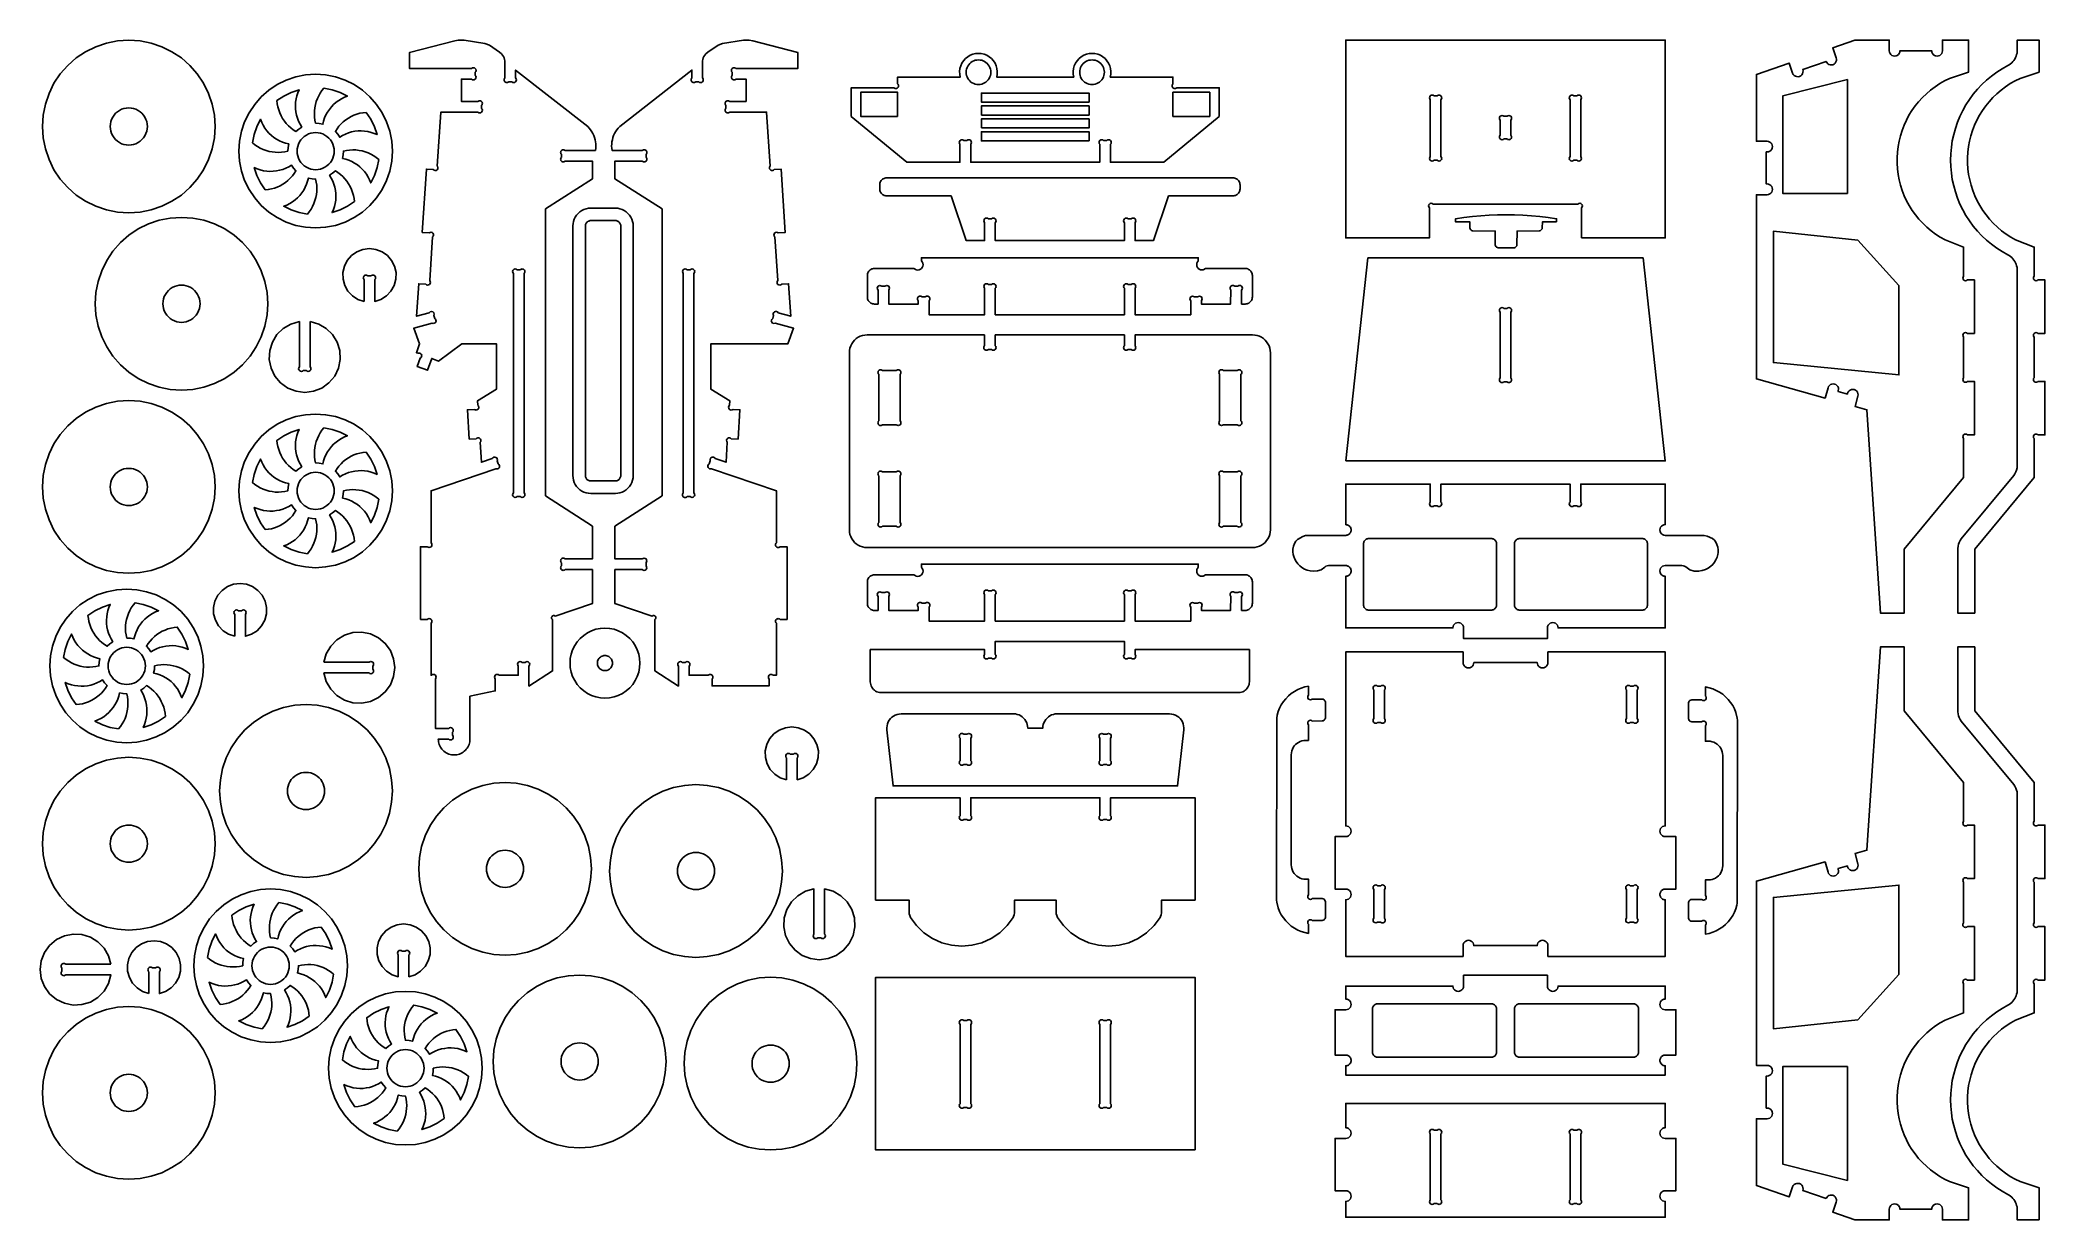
# Model space of a CAD drawing. Extents: x -832 to -269, y 157 to 488.
import ezdxf

# ---------------------------------------------------------------- set-up
doc = ezdxf.new("R2010")
doc.units = 0
doc.header["$MEASUREMENT"] = 0
doc.layers.get('0').update_dxf_attribs({"linetype": 'CONTINUOUS'})
doc.layers.get('DEFPOINTS').update_dxf_attribs({"color": 18, "linetype": 'CONTINUOUS'})

msp = doc.modelspace()

# ---------------------------------------------------------------- linework, layer by layer
for points in [[(-801.16, 486.91), (-804.27, 487.53), (-807.44, 487.74), (-810.6, 487.53), (-813.72, 486.91), (-816.72, 485.89), (-819.56, 484.49), (-822.2, 482.73), (-824.59, 480.64), (-826.68, 478.25), (-828.44, 475.61), (-829.84, 472.77), (-830.86, 469.76), (-831.48, 466.65), (-831.69, 463.49), (-831.48, 460.32), (-830.86, 457.21), (-829.84, 454.21), (-828.44, 451.36), (-826.68, 448.72), (-824.59, 446.34), (-822.2, 444.25), (-819.56, 442.49), (-816.72, 441.08), (-813.72, 440.06), (-810.6, 439.44), (-807.44, 439.24), (-804.27, 439.44), (-801.16, 440.06), (-798.16, 441.08), (-795.31, 442.49), (-792.68, 444.25), (-790.29, 446.34), (-788.2, 448.72), (-786.44, 451.36), (-785.03, 454.21), (-784.01, 457.21), (-783.39, 460.32), (-783.19, 463.49), (-783.39, 466.65), (-784.01, 469.76), (-785.03, 472.77), (-786.44, 475.61), (-788.2, 478.25), (-790.29, 480.64), (-792.68, 482.73), (-795.31, 484.49), (-798.16, 485.89)], [(-565.85, 476.98), (-566.1, 476.6), (-566.4, 476.26), (-566.74, 475.96), (-567.12, 475.71), (-567.53, 475.51), (-567.95, 475.37), (-568.4, 475.28), (-568.85, 475.25), (-569.3, 475.28), (-569.75, 475.37), (-570.18, 475.51), (-570.59, 475.71), (-570.96, 475.96), (-571.3, 476.26), (-571.6, 476.6), (-571.85, 476.98), (-572.05, 477.39), (-572.2, 477.82), (-572.29, 478.26), (-572.32, 478.71), (-572.29, 479.17), (-572.2, 479.61), (-572.05, 480.04), (-571.85, 480.45), (-571.6, 480.82), (-571.3, 481.17), (-570.96, 481.46), (-570.59, 481.72), (-570.18, 481.92), (-569.75, 482.06), (-569.3, 482.15), (-568.85, 482.18), (-568.4, 482.15), (-567.95, 482.06), (-567.53, 481.92), (-567.12, 481.72), (-566.74, 481.46), (-566.4, 481.17), (-566.1, 480.82), (-565.85, 480.45), (-565.65, 480.04), (-565.5, 479.61), (-565.41, 479.17), (-565.39, 478.71), (-565.41, 478.26), (-565.5, 477.82), (-565.65, 477.39)], [(-533.77, 480.04), (-533.62, 479.61), (-533.53, 479.17), (-533.5, 478.71), (-533.53, 478.26), (-533.62, 477.82), (-533.77, 477.39), (-533.97, 476.98), (-534.22, 476.6), (-534.52, 476.26), (-534.86, 475.96), (-535.23, 475.71), (-535.64, 475.51), (-536.07, 475.37), (-536.52, 475.28), (-536.97, 475.25), (-537.42, 475.28), (-537.87, 475.37), (-538.29, 475.51), (-538.7, 475.71), (-539.08, 475.96), (-539.42, 476.26), (-539.72, 476.6), (-539.97, 476.98), (-540.17, 477.39), (-540.32, 477.82), (-540.41, 478.26), (-540.43, 478.71), (-540.41, 479.17), (-540.32, 479.61), (-540.17, 480.04), (-539.97, 480.45), (-539.72, 480.82), (-539.42, 481.17), (-539.08, 481.46), (-538.7, 481.72), (-538.29, 481.92), (-537.87, 482.06), (-537.42, 482.15), (-536.97, 482.18), (-536.52, 482.15), (-536.07, 482.06), (-535.64, 481.92), (-535.23, 481.72), (-534.86, 481.46), (-534.52, 481.17), (-534.22, 480.82), (-533.97, 480.45)], [(-734.14, 450.98), (-735.05, 448.31), (-736.29, 445.78), (-737.86, 443.43), (-739.72, 441.31), (-741.84, 439.45), (-744.19, 437.89), (-746.72, 436.64), (-749.39, 435.73), (-752.16, 435.18), (-754.97, 435), (-757.79, 435.18), (-760.55, 435.73), (-763.23, 436.64), (-765.76, 437.89), (-768.1, 439.45), (-770.22, 441.31), (-772.08, 443.43), (-773.65, 445.78), (-774.9, 448.31), (-775.8, 450.98), (-776.35, 453.75), (-776.54, 456.56), (-776.35, 459.38), (-775.8, 462.15), (-774.9, 464.82), (-773.65, 467.35), (-772.08, 469.69), (-770.22, 471.81), (-768.1, 473.67), (-765.76, 475.24), (-763.23, 476.49), (-760.55, 477.4), (-757.79, 477.95), (-754.97, 478.13), (-752.16, 477.95), (-749.39, 477.4), (-746.72, 476.49), (-744.19, 475.24), (-741.84, 473.67), (-739.72, 471.81), (-737.86, 469.69), (-736.29, 467.35), (-735.05, 464.82), (-734.14, 462.15), (-733.59, 459.38), (-733.41, 456.56), (-733.59, 453.75)], [(-765.59, 469), (-765.75, 469.86), (-765.85, 470.74), (-763.91, 472.04), (-761.81, 473.07), (-759.6, 473.82), (-759.96, 472.98), (-760.25, 472.11), (-760.47, 471.22), (-760.6, 470.31), (-760.66, 469.4), (-760.64, 468.48), (-760.53, 467.57), (-760.35, 466.68), (-760.1, 465.8), (-759.76, 464.94), (-759.36, 464.12), (-758.88, 463.34), (-759.73, 462.77), (-760.5, 462.09), (-761.24, 462.57), (-761.94, 463.11), (-762.6, 463.69), (-763.2, 464.34), (-763.75, 465.02), (-764.25, 465.75), (-764.68, 466.52), (-765.05, 467.32), (-765.35, 468.15)], [(-754.97, 464.39), (-753.95, 464.32), (-752.95, 464.12), (-752.73, 465.01), (-752.44, 465.88), (-752.07, 466.72), (-751.63, 467.52), (-751.12, 468.28), (-750.55, 469), (-749.92, 469.66), (-749.23, 470.27), (-748.49, 470.81), (-747.71, 471.29), (-746.89, 471.7), (-746.04, 472.04), (-748.13, 473.07), (-750.35, 473.82), (-752.64, 474.28), (-753.19, 473.59), (-753.69, 472.86), (-754.12, 472.09), (-754.49, 471.3), (-754.8, 470.47), (-755.03, 469.62), (-755.2, 468.76), (-755.3, 467.88), (-755.32, 467), (-755.28, 466.12), (-755.16, 465.25)], [(-591.55, 466.31), (-601.92, 466.31), (-601.92, 473.11), (-591.55, 473.11)], [(-503.9, 466.31), (-514.27, 466.31), (-514.27, 473.11), (-503.9, 473.11)], [(-324.87, 444.7), (-343.04, 444.7), (-343.04, 472.06), (-324.87, 476.65)], [(-803.3, 466.67), (-803.75, 467.18), (-804.26, 467.63), (-804.83, 468.01), (-805.44, 468.31), (-806.09, 468.53), (-806.76, 468.66), (-807.44, 468.71), (-808.12, 468.66), (-808.79, 468.53), (-809.44, 468.31), (-810.05, 468.01), (-810.62, 467.63), (-811.13, 467.18), (-811.58, 466.67), (-811.96, 466.1), (-812.26, 465.49), (-812.48, 464.84), (-812.61, 464.17), (-812.66, 463.49), (-812.61, 462.81), (-812.48, 462.14), (-812.26, 461.49), (-811.96, 460.88), (-811.58, 460.31), (-811.13, 459.8), (-810.62, 459.35), (-810.05, 458.97), (-809.44, 458.66), (-808.79, 458.45), (-808.12, 458.31), (-807.44, 458.27), (-806.76, 458.31), (-806.09, 458.45), (-805.44, 458.66), (-804.83, 458.97), (-804.26, 459.35), (-803.75, 459.8), (-803.3, 460.31), (-802.92, 460.88), (-802.62, 461.49), (-802.4, 462.14), (-802.26, 462.81), (-802.22, 463.49), (-802.26, 464.17), (-802.4, 464.84), (-802.62, 465.49), (-802.92, 466.1)], [(-748.77, 461.33), (-748.2, 460.47), (-747.41, 460.95), (-746.59, 461.36), (-745.74, 461.69), (-744.86, 461.95), (-743.96, 462.13), (-743.05, 462.23), (-742.14, 462.25), (-741.22, 462.19), (-740.31, 462.06), (-739.42, 461.84), (-738.55, 461.55), (-737.71, 461.19), (-738.47, 463.4), (-739.5, 465.5), (-740.8, 467.44), (-741.67, 467.34), (-742.54, 467.18), (-743.39, 466.94), (-744.22, 466.64), (-745.01, 466.27), (-745.78, 465.84), (-746.51, 465.35), (-747.2, 464.8), (-747.84, 464.19), (-748.43, 463.54), (-748.96, 462.84), (-749.44, 462.09)], [(-537.78, 470.32), (-568.04, 470.32), (-568.04, 472.86), (-537.78, 472.86)], [(-568.04, 466.7), (-568.04, 469.24), (-537.78, 469.24), (-537.78, 466.7)], [(-771.48, 463.4), (-772.23, 461.19), (-772.69, 458.9), (-772, 458.34), (-771.27, 457.85), (-770.5, 457.41), (-769.7, 457.04), (-768.88, 456.74), (-768.03, 456.5), (-767.16, 456.33), (-766.29, 456.24), (-765.41, 456.21), (-764.53, 456.26), (-763.66, 456.38), (-762.79, 456.56), (-762.73, 457.58), (-762.53, 458.59), (-763.42, 458.81), (-764.29, 459.1), (-765.12, 459.47), (-765.93, 459.91), (-766.69, 460.42), (-767.41, 460.99), (-768.07, 461.62), (-768.68, 462.31), (-769.22, 463.04), (-769.7, 463.82), (-770.11, 464.64), (-770.44, 465.5)], [(-756.32, 461.61), (-755.65, 461.74), (-754.97, 461.78), (-754.29, 461.74), (-753.62, 461.61), (-752.97, 461.39), (-752.36, 461.08), (-751.79, 460.7), (-751.28, 460.25), (-750.83, 459.74), (-750.45, 459.17), (-750.15, 458.56), (-749.93, 457.91), (-749.8, 457.24), (-749.75, 456.56), (-749.8, 455.88), (-749.93, 455.21), (-750.15, 454.57), (-750.45, 453.95), (-750.83, 453.39), (-751.28, 452.87), (-751.79, 452.42), (-752.36, 452.04), (-752.97, 451.74), (-753.62, 451.52), (-754.29, 451.39), (-754.97, 451.34), (-755.65, 451.39), (-756.32, 451.52), (-756.97, 451.74), (-757.58, 452.04), (-758.15, 452.42), (-758.66, 452.87), (-759.11, 453.39), (-759.49, 453.95), (-759.79, 454.57), (-760.01, 455.21), (-760.15, 455.88), (-760.19, 456.56), (-760.15, 457.24), (-760.01, 457.91), (-759.79, 458.56), (-759.49, 459.17), (-759.11, 459.74), (-758.66, 460.25), (-758.15, 460.7), (-757.58, 461.08), (-756.97, 461.39)], [(-568.04, 463.07), (-568.04, 465.61), (-537.78, 465.61), (-537.78, 463.07)], [(-537.78, 459.45), (-537.78, 461.99), (-568.04, 461.99), (-568.04, 459.45)], [(-737.26, 454.23), (-737.94, 454.78), (-738.67, 455.28), (-739.44, 455.71), (-740.24, 456.08), (-741.07, 456.39), (-741.91, 456.62), (-742.78, 456.79), (-743.66, 456.89), (-744.54, 456.91), (-745.42, 456.87), (-746.29, 456.75), (-747.15, 456.56), (-747.22, 455.54), (-747.42, 454.54), (-746.53, 454.32), (-745.66, 454.03), (-744.82, 453.66), (-744.02, 453.22), (-743.25, 452.71), (-742.54, 452.14), (-741.87, 451.51), (-741.27, 450.82), (-740.72, 450.08), (-740.24, 449.3), (-739.84, 448.48), (-739.5, 447.63), (-738.47, 449.73), (-737.71, 451.94)], [(-769.15, 445.69), (-768.27, 445.78), (-767.41, 445.95), (-766.56, 446.18), (-765.73, 446.49), (-764.93, 446.85), (-764.16, 447.29), (-763.43, 447.78), (-762.74, 448.33), (-762.1, 448.94), (-761.51, 449.59), (-760.98, 450.29), (-760.5, 451.03), (-761.18, 451.8), (-761.75, 452.65), (-762.53, 452.18), (-763.35, 451.77), (-764.2, 451.44), (-765.08, 451.18), (-765.98, 451), (-766.89, 450.9), (-767.81, 450.88), (-768.72, 450.93), (-769.63, 451.07), (-770.52, 451.28), (-771.39, 451.57), (-772.23, 451.94), (-771.48, 449.73), (-770.44, 447.63)], [(-744.1, 442.39), (-744.19, 443.26), (-744.36, 444.13), (-744.59, 444.98), (-744.89, 445.81), (-745.26, 446.61), (-745.7, 447.37), (-746.19, 448.1), (-746.74, 448.79), (-747.34, 449.43), (-748, 450.02), (-748.7, 450.56), (-749.44, 451.03), (-750.21, 450.36), (-751.06, 449.79), (-750.59, 449.01), (-750.18, 448.18), (-749.85, 447.33), (-749.59, 446.45), (-749.41, 445.55), (-749.31, 444.64), (-749.29, 443.73), (-749.34, 442.81), (-749.48, 441.91), (-749.69, 441.01), (-749.98, 440.15), (-750.35, 439.31), (-748.13, 440.06), (-746.04, 441.09)], [(-757.3, 438.85), (-756.75, 439.54), (-756.26, 440.26), (-755.82, 441.03), (-755.45, 441.83), (-755.15, 442.66), (-754.91, 443.51), (-754.74, 444.37), (-754.65, 445.25), (-754.62, 446.13), (-754.67, 447.01), (-754.78, 447.88), (-754.97, 448.74), (-755.99, 448.81), (-757, 449.01), (-757.21, 448.12), (-757.51, 447.25), (-757.88, 446.41), (-758.32, 445.61), (-758.82, 444.84), (-759.4, 444.13), (-760.03, 443.46), (-760.71, 442.86), (-761.45, 442.31), (-762.23, 441.84), (-763.05, 441.43), (-763.91, 441.09), (-761.81, 440.06), (-759.6, 439.31)], [(-681.69, 438.6), (-681.26, 439.09), (-680.77, 439.53), (-680.23, 439.89), (-679.64, 440.18), (-679.02, 440.39), (-678.38, 440.52), (-677.73, 440.56), (-670.81, 440.56), (-670.15, 440.52), (-669.51, 440.39), (-668.89, 440.18), (-668.31, 439.89), (-667.76, 439.53), (-667.27, 439.09), (-666.84, 438.6), (-666.48, 438.06), (-666.19, 437.47), (-665.98, 436.85), (-665.85, 436.21), (-665.81, 435.56), (-665.81, 365.47), (-665.85, 364.82), (-665.98, 364.18), (-666.19, 363.56), (-666.48, 362.97), (-666.84, 362.43), (-667.27, 361.94), (-667.76, 361.5), (-668.31, 361.14), (-668.89, 360.85), (-669.51, 360.64), (-670.15, 360.51), (-670.81, 360.47), (-677.73, 360.47), (-678.38, 360.51), (-679.02, 360.64), (-679.64, 360.85), (-680.23, 361.14), (-680.77, 361.5), (-681.26, 361.94), (-681.69, 362.43), (-682.06, 362.97), (-682.35, 363.56), (-682.56, 364.18), (-682.68, 364.82), (-682.73, 365.47), (-682.73, 435.56), (-682.68, 436.21), (-682.56, 436.85), (-682.35, 437.47), (-682.06, 438.06)], [(-789.47, 389.68), (-786.36, 390.3), (-783.36, 391.32), (-780.51, 392.72), (-777.88, 394.48), (-775.49, 396.58), (-773.4, 398.96), (-771.64, 401.6), (-770.23, 404.44), (-769.21, 407.45), (-768.59, 410.56), (-768.39, 413.72), (-768.59, 416.89), (-769.21, 420), (-770.23, 423), (-771.64, 425.85), (-773.4, 428.49), (-775.49, 430.87), (-777.88, 432.96), (-780.51, 434.73), (-783.36, 436.13), (-786.36, 437.15), (-789.47, 437.77), (-792.64, 437.97), (-795.8, 437.77), (-798.92, 437.15), (-801.92, 436.13), (-804.76, 434.73), (-807.4, 432.96), (-809.79, 430.87), (-811.88, 428.49), (-813.64, 425.85), (-815.04, 423), (-816.06, 420), (-816.68, 416.89), (-816.89, 413.72), (-816.68, 410.56), (-816.06, 407.45), (-815.04, 404.44), (-813.64, 401.6), (-811.88, 398.96), (-809.79, 396.58), (-807.4, 394.48), (-804.76, 392.72), (-801.92, 391.32), (-798.92, 390.3), (-795.8, 389.68), (-792.64, 389.47)], [(-669.42, 364.9), (-669.51, 364.72), (-669.62, 364.56), (-669.75, 364.41), (-669.89, 364.28), (-670.06, 364.17), (-670.23, 364.08), (-670.42, 364.02), (-670.61, 363.98), (-670.81, 363.97), (-677.73, 363.97), (-677.92, 363.98), (-678.11, 364.02), (-678.3, 364.08), (-678.48, 364.17), (-678.64, 364.28), (-678.79, 364.41), (-678.92, 364.56), (-679.03, 364.72), (-679.11, 364.9), (-679.18, 365.08), (-679.21, 365.27), (-679.23, 365.47), (-679.23, 435.56), (-679.21, 435.75), (-679.18, 435.95), (-679.11, 436.13), (-679.03, 436.31), (-678.92, 436.47), (-678.79, 436.62), (-678.64, 436.75), (-678.48, 436.86), (-678.3, 436.95), (-678.11, 437.01), (-677.92, 437.05), (-677.73, 437.06), (-670.81, 437.06), (-670.61, 437.05), (-670.42, 437.01), (-670.23, 436.95), (-670.06, 436.86), (-669.89, 436.75), (-669.75, 436.62), (-669.62, 436.47), (-669.51, 436.31), (-669.42, 436.13), (-669.36, 435.95), (-669.32, 435.75), (-669.31, 435.56), (-669.31, 365.47), (-669.32, 365.27), (-669.36, 365.08)], [(-406.52, 436.67), (-406.52, 437.6), (-408.87, 437.93), (-411.23, 438.19), (-413.59, 438.4), (-415.96, 438.55), (-418.33, 438.64), (-420.7, 438.67), (-423.07, 438.64), (-425.44, 438.55), (-427.81, 438.4), (-430.17, 438.19), (-432.52, 437.93), (-434.87, 437.6), (-434.87, 436.67), (-430.87, 436.67), (-430.87, 435.01), (-430.8, 434.76), (-430.67, 434.53), (-430.48, 434.35), (-430.26, 434.22), (-430, 434.15), (-423.76, 434.14), (-423.75, 430.26), (-423.69, 430.01), (-423.56, 429.78), (-423.37, 429.6), (-423.15, 429.47), (-422.89, 429.4), (-418.63, 429.39), (-418.38, 429.43), (-418.13, 429.53), (-417.93, 429.68), (-417.84, 429.78), (-417.71, 430.01), (-417.64, 430.26), (-417.63, 434.14), (-411.39, 434.15), (-411.14, 434.22), (-410.91, 434.35), (-410.73, 434.53), (-410.6, 434.76), (-410.53, 435.01), (-410.52, 436.67)], [(-310.4, 418.85), (-310.4, 393.72), (-345.66, 397.2), (-345.66, 434.07), (-321.91, 431.56)], [(-465.73, 369.57), (-459.51, 426.6), (-382.22, 426.6), (-376.01, 369.57)], [(-789.46, 417.86), (-790.03, 418.24), (-790.64, 418.55), (-791.29, 418.77), (-791.96, 418.9), (-792.64, 418.94), (-793.32, 418.9), (-793.99, 418.77), (-794.64, 418.55), (-795.25, 418.24), (-795.82, 417.86), (-796.33, 417.41), (-796.78, 416.9), (-797.16, 416.33), (-797.46, 415.72), (-797.68, 415.07), (-797.81, 414.4), (-797.86, 413.72), (-797.81, 413.04), (-797.68, 412.37), (-797.46, 411.73), (-797.16, 411.11), (-796.78, 410.55), (-796.33, 410.03), (-795.82, 409.58), (-795.25, 409.2), (-794.64, 408.9), (-793.99, 408.68), (-793.32, 408.55), (-792.64, 408.5), (-791.96, 408.55), (-791.29, 408.68), (-790.64, 408.9), (-790.03, 409.2), (-789.46, 409.58), (-788.95, 410.03), (-788.5, 410.55), (-788.12, 411.11), (-787.82, 411.73), (-787.6, 412.37), (-787.46, 413.04), (-787.42, 413.72), (-787.46, 414.4), (-787.6, 415.07), (-787.82, 415.72), (-788.12, 416.33), (-788.5, 416.9), (-788.95, 417.41)], [(-822.2, 381.53), (-824.59, 379.44), (-826.68, 377.05), (-828.44, 374.42), (-829.84, 371.57), (-830.86, 368.57), (-831.48, 365.46), (-831.69, 362.29), (-831.48, 359.13), (-830.86, 356.01), (-829.84, 353.01), (-828.44, 350.17), (-826.68, 347.53), (-824.59, 345.14), (-822.2, 343.05), (-819.56, 341.29), (-816.72, 339.89), (-813.72, 338.87), (-810.6, 338.25), (-807.44, 338.04), (-804.27, 338.25), (-801.16, 338.87), (-798.16, 339.89), (-795.31, 341.29), (-792.68, 343.05), (-790.29, 345.14), (-788.2, 347.53), (-786.44, 350.17), (-785.03, 353.01), (-784.01, 356.01), (-783.39, 359.13), (-783.19, 362.29), (-783.39, 365.46), (-784.01, 368.57), (-785.03, 371.57), (-786.44, 374.42), (-788.2, 377.05), (-790.29, 379.44), (-792.68, 381.53), (-795.31, 383.29), (-798.16, 384.7), (-801.16, 385.72), (-804.27, 386.33), (-807.44, 386.54), (-810.6, 386.33), (-813.72, 385.72), (-816.72, 384.7), (-819.56, 383.29)], [(-735.05, 369.44), (-734.14, 366.77), (-733.59, 364), (-733.41, 361.19), (-733.59, 358.37), (-734.14, 355.61), (-735.05, 352.93), (-736.29, 350.4), (-737.86, 348.06), (-739.72, 345.94), (-741.84, 344.08), (-744.19, 342.51), (-746.72, 341.26), (-749.39, 340.36), (-752.16, 339.81), (-754.97, 339.62), (-757.79, 339.81), (-760.55, 340.36), (-763.23, 341.26), (-765.76, 342.51), (-768.1, 344.08), (-770.22, 345.94), (-772.08, 348.06), (-773.65, 350.4), (-774.9, 352.93), (-775.8, 355.61), (-776.35, 358.37), (-776.54, 361.19), (-776.35, 364), (-775.8, 366.77), (-774.9, 369.44), (-773.65, 371.97), (-772.08, 374.32), (-770.22, 376.44), (-768.1, 378.3), (-765.76, 379.87), (-763.23, 381.11), (-760.55, 382.02), (-757.79, 382.57), (-754.97, 382.75), (-752.16, 382.57), (-749.39, 382.02), (-746.72, 381.11), (-744.19, 379.87), (-741.84, 378.3), (-739.72, 376.44), (-737.86, 374.32), (-736.29, 371.97)], [(-759.73, 367.39), (-758.88, 367.96), (-759.36, 368.75), (-759.76, 369.57), (-760.1, 370.42), (-760.35, 371.3), (-760.53, 372.2), (-760.64, 373.11), (-760.66, 374.03), (-760.6, 374.94), (-760.47, 375.85), (-760.25, 376.74), (-759.96, 377.61), (-759.6, 378.45), (-761.81, 377.69), (-763.91, 376.66), (-765.85, 375.36), (-765.75, 374.49), (-765.59, 373.62), (-765.35, 372.77), (-765.05, 371.95), (-764.68, 371.15), (-764.25, 370.38), (-763.75, 369.65), (-763.2, 368.96), (-762.6, 368.32), (-761.94, 367.73), (-761.24, 367.2), (-760.5, 366.72)], [(-752.64, 378.9), (-753.19, 378.22), (-753.69, 377.49), (-754.12, 376.72), (-754.49, 375.92), (-754.8, 375.09), (-755.03, 374.25), (-755.2, 373.38), (-755.3, 372.5), (-755.32, 371.62), (-755.28, 370.74), (-755.16, 369.87), (-754.97, 369.01), (-753.95, 368.94), (-752.95, 368.74), (-752.73, 369.63), (-752.44, 370.5), (-752.07, 371.34), (-751.63, 372.14), (-751.12, 372.91), (-750.55, 373.62), (-749.92, 374.29), (-749.23, 374.89), (-748.49, 375.44), (-747.71, 375.92), (-746.89, 376.32), (-746.04, 376.66), (-748.13, 377.69), (-750.35, 378.45)], [(-740.8, 372.06), (-739.5, 370.12), (-738.47, 368.03), (-737.71, 365.81), (-738.55, 366.18), (-739.42, 366.47), (-740.31, 366.68), (-741.22, 366.82), (-742.14, 366.87), (-743.05, 366.85), (-743.96, 366.75), (-744.86, 366.57), (-745.74, 366.31), (-746.59, 365.98), (-747.41, 365.57), (-748.2, 365.1), (-748.77, 365.95), (-749.44, 366.72), (-748.96, 367.46), (-748.43, 368.16), (-747.84, 368.82), (-747.2, 369.42), (-746.51, 369.97), (-745.78, 370.46), (-745.01, 370.9), (-744.22, 371.27), (-743.39, 371.57), (-742.54, 371.8), (-741.67, 371.97)], [(-811.58, 359.11), (-811.13, 358.6), (-810.62, 358.15), (-810.05, 357.77), (-809.44, 357.47), (-808.79, 357.25), (-808.12, 357.12), (-807.44, 357.07), (-806.76, 357.12), (-806.09, 357.25), (-805.44, 357.47), (-804.83, 357.77), (-804.26, 358.15), (-803.75, 358.6), (-803.3, 359.11), (-802.92, 359.68), (-802.62, 360.29), (-802.4, 360.94), (-802.26, 361.61), (-802.22, 362.29), (-802.26, 362.97), (-802.4, 363.64), (-802.62, 364.29), (-802.92, 364.9), (-803.3, 365.47), (-803.75, 365.98), (-804.26, 366.43), (-804.83, 366.81), (-805.44, 367.11), (-806.09, 367.33), (-806.76, 367.47), (-807.44, 367.51), (-808.12, 367.47), (-808.79, 367.33), (-809.44, 367.11), (-810.05, 366.81), (-810.62, 366.43), (-811.13, 365.98), (-811.58, 365.47), (-811.96, 364.9), (-812.26, 364.29), (-812.48, 363.64), (-812.61, 362.97), (-812.66, 362.29), (-812.61, 361.61), (-812.48, 360.94), (-812.26, 360.29), (-811.96, 359.68)], [(-771.48, 368.03), (-772.23, 365.81), (-772.69, 363.52), (-772, 362.97), (-771.27, 362.47), (-770.5, 362.04), (-769.7, 361.67), (-768.88, 361.36), (-768.03, 361.13), (-767.16, 360.96), (-766.29, 360.86), (-765.41, 360.84), (-764.53, 360.88), (-763.66, 361), (-762.79, 361.19), (-762.73, 362.21), (-762.53, 363.21), (-763.42, 363.43), (-764.29, 363.72), (-765.12, 364.09), (-765.93, 364.53), (-766.69, 365.04), (-767.41, 365.61), (-768.07, 366.24), (-768.68, 366.93), (-769.22, 367.67), (-769.7, 368.45), (-770.11, 369.27), (-770.44, 370.12)], [(-756.97, 366.01), (-756.32, 366.23), (-755.65, 366.36), (-754.97, 366.41), (-754.29, 366.36), (-753.62, 366.23), (-752.97, 366.01), (-752.36, 365.71), (-751.79, 365.33), (-751.28, 364.88), (-750.83, 364.37), (-750.45, 363.8), (-750.15, 363.19), (-749.93, 362.54), (-749.8, 361.87), (-749.75, 361.19), (-749.8, 360.51), (-749.93, 359.84), (-750.15, 359.19), (-750.45, 358.58), (-750.83, 358.01), (-751.28, 357.5), (-751.79, 357.05), (-752.36, 356.67), (-752.97, 356.37), (-753.62, 356.15), (-754.29, 356.01), (-754.97, 355.97), (-755.65, 356.01), (-756.32, 356.15), (-756.97, 356.37), (-757.58, 356.67), (-758.15, 357.05), (-758.66, 357.5), (-759.11, 358.01), (-759.49, 358.58), (-759.79, 359.19), (-760.01, 359.84), (-760.15, 360.51), (-760.19, 361.19), (-760.15, 361.87), (-760.01, 362.54), (-759.79, 363.19), (-759.49, 363.8), (-759.11, 364.37), (-758.66, 364.88), (-758.15, 365.33), (-757.58, 365.71)], [(-737.26, 358.86), (-737.94, 359.41), (-738.67, 359.9), (-739.44, 360.34), (-740.24, 360.71), (-741.07, 361.01), (-741.91, 361.25), (-742.78, 361.42), (-743.66, 361.51), (-744.54, 361.54), (-745.42, 361.49), (-746.29, 361.38), (-747.15, 361.19), (-747.22, 360.17), (-747.42, 359.16), (-746.53, 358.95), (-745.66, 358.65), (-744.82, 358.28), (-744.02, 357.84), (-743.25, 357.34), (-742.54, 356.76), (-741.87, 356.13), (-741.27, 355.45), (-740.72, 354.71), (-740.24, 353.93), (-739.84, 353.11), (-739.5, 352.25), (-738.47, 354.35), (-737.71, 356.56)], [(-769.15, 350.31), (-768.27, 350.41), (-767.41, 350.57), (-766.56, 350.81), (-765.73, 351.11), (-764.93, 351.48), (-764.16, 351.91), (-763.43, 352.41), (-762.74, 352.96), (-762.1, 353.56), (-761.51, 354.22), (-760.98, 354.92), (-760.5, 355.66), (-761.18, 356.43), (-761.75, 357.28), (-762.53, 356.8), (-763.35, 356.4), (-764.2, 356.06), (-765.08, 355.81), (-765.98, 355.63), (-766.89, 355.52), (-767.81, 355.5), (-768.72, 355.56), (-769.63, 355.69), (-770.52, 355.91), (-771.39, 356.2), (-772.23, 356.56), (-771.48, 354.35), (-770.44, 352.25)], [(-744.1, 347.01), (-744.19, 347.89), (-744.36, 348.75), (-744.59, 349.6), (-744.89, 350.43), (-745.26, 351.23), (-745.7, 352), (-746.19, 352.73), (-746.74, 353.42), (-747.34, 354.06), (-748, 354.65), (-748.7, 355.18), (-749.44, 355.66), (-750.21, 354.98), (-751.06, 354.41), (-750.59, 353.63), (-750.18, 352.81), (-749.85, 351.96), (-749.59, 351.08), (-749.41, 350.18), (-749.31, 349.27), (-749.29, 348.35), (-749.34, 347.44), (-749.48, 346.53), (-749.69, 345.64), (-749.98, 344.77), (-750.35, 343.93), (-748.13, 344.68), (-746.04, 345.72)], [(-757.3, 343.47), (-756.75, 344.16), (-756.26, 344.89), (-755.82, 345.66), (-755.45, 346.46), (-755.15, 347.28), (-754.91, 348.13), (-754.74, 349), (-754.65, 349.87), (-754.62, 350.75), (-754.67, 351.63), (-754.78, 352.5), (-754.97, 353.37), (-755.99, 353.43), (-757, 353.63), (-757.21, 352.74), (-757.51, 351.87), (-757.88, 351.04), (-758.32, 350.23), (-758.82, 349.47), (-759.4, 348.75), (-760.03, 348.09), (-760.71, 347.48), (-761.45, 346.94), (-762.23, 346.46), (-763.05, 346.05), (-763.91, 345.72), (-761.81, 344.68), (-759.6, 343.93)], [(-459.23, 347.79), (-459.42, 347.78), (-459.61, 347.74), (-459.8, 347.68), (-459.98, 347.59), (-460.14, 347.48), (-460.29, 347.35), (-460.42, 347.2), (-460.53, 347.04), (-460.61, 346.86), (-460.68, 346.68), (-460.71, 346.49), (-460.73, 346.29), (-460.73, 329.22), (-460.71, 329.02), (-460.68, 328.83), (-460.61, 328.64), (-460.53, 328.47), (-460.42, 328.3), (-460.29, 328.16), (-460.14, 328.03), (-459.98, 327.92), (-459.8, 327.83), (-459.61, 327.77), (-459.42, 327.73), (-459.23, 327.72), (-424.87, 327.72), (-424.67, 327.73), (-424.48, 327.77), (-424.29, 327.83), (-424.12, 327.92), (-423.95, 328.03), (-423.81, 328.16), (-423.68, 328.3), (-423.57, 328.47), (-423.48, 328.64), (-423.42, 328.83), (-423.38, 329.02), (-423.37, 329.22), (-423.37, 346.29), (-423.38, 346.49), (-423.42, 346.68), (-423.48, 346.86), (-423.57, 347.04), (-423.68, 347.2), (-423.81, 347.35), (-423.95, 347.48), (-424.12, 347.59), (-424.29, 347.68), (-424.48, 347.74), (-424.67, 347.78), (-424.87, 347.79)], [(-416.87, 347.79), (-417.06, 347.78), (-417.25, 347.74), (-417.44, 347.68), (-417.62, 347.59), (-417.78, 347.48), (-417.93, 347.35), (-418.06, 347.2), (-418.17, 347.04), (-418.25, 346.86), (-418.32, 346.68), (-418.35, 346.49), (-418.37, 346.29), (-418.37, 329.22), (-418.35, 329.02), (-418.32, 328.83), (-418.25, 328.64), (-418.17, 328.47), (-418.06, 328.3), (-417.93, 328.16), (-417.78, 328.03), (-417.62, 327.92), (-417.44, 327.83), (-417.25, 327.77), (-417.06, 327.73), (-416.87, 327.72), (-382.51, 327.72), (-382.31, 327.73), (-382.12, 327.77), (-381.93, 327.83), (-381.76, 327.92), (-381.59, 328.03), (-381.45, 328.16), (-381.32, 328.3), (-381.21, 328.47), (-381.12, 328.64), (-381.06, 328.83), (-381.02, 329.02), (-381.01, 329.22), (-381.01, 346.29), (-381.02, 346.49), (-381.06, 346.68), (-381.12, 346.86), (-381.21, 347.04), (-381.32, 347.2), (-381.45, 347.35), (-381.59, 347.48), (-381.76, 347.59), (-381.93, 347.68), (-382.12, 347.74), (-382.31, 347.78), (-382.51, 347.79)], [(-787.18, 306.46), (-788.09, 303.79), (-789.33, 301.26), (-790.9, 298.91), (-792.76, 296.79), (-794.88, 294.93), (-797.23, 293.36), (-799.76, 292.12), (-802.43, 291.21), (-805.2, 290.66), (-808.01, 290.47), (-810.83, 290.66), (-813.59, 291.21), (-816.27, 292.12), (-818.8, 293.36), (-821.14, 294.93), (-823.26, 296.79), (-825.12, 298.91), (-826.69, 301.26), (-827.94, 303.79), (-828.84, 306.46), (-829.39, 309.23), (-829.58, 312.04), (-829.39, 314.86), (-828.84, 317.62), (-827.94, 320.29), (-826.69, 322.82), (-825.12, 325.17), (-823.26, 327.29), (-821.14, 329.15), (-818.8, 330.72), (-816.27, 331.97), (-813.59, 332.87), (-810.83, 333.42), (-808.01, 333.61), (-805.2, 333.42), (-802.43, 332.87), (-799.76, 331.97), (-797.23, 330.72), (-794.88, 329.15), (-792.76, 327.29), (-790.9, 325.17), (-789.33, 322.82), (-788.09, 320.29), (-787.18, 317.62), (-786.63, 314.86), (-786.45, 312.04), (-786.63, 309.23)], [(-818.63, 324.47), (-818.79, 325.34), (-818.89, 326.22), (-816.95, 327.51), (-814.85, 328.55), (-812.64, 329.3), (-813, 328.46), (-813.29, 327.59), (-813.51, 326.7), (-813.64, 325.79), (-813.7, 324.88), (-813.68, 323.96), (-813.57, 323.05), (-813.39, 322.15), (-813.14, 321.27), (-812.8, 320.42), (-812.4, 319.6), (-811.92, 318.81), (-812.77, 318.25), (-813.54, 317.57), (-814.28, 318.05), (-814.99, 318.58), (-815.64, 319.17), (-816.24, 319.81), (-816.8, 320.5), (-817.29, 321.23), (-817.72, 322), (-818.09, 322.8), (-818.39, 323.62)], [(-808.01, 319.86), (-806.99, 319.8), (-805.99, 319.6), (-805.77, 320.49), (-805.48, 321.35), (-805.11, 322.19), (-804.67, 323), (-804.16, 323.76), (-803.59, 324.48), (-802.96, 325.14), (-802.27, 325.75), (-801.53, 326.29), (-800.75, 326.77), (-799.93, 327.18), (-799.08, 327.51), (-801.18, 328.55), (-803.39, 329.3), (-805.68, 329.75), (-806.23, 329.07), (-806.73, 328.34), (-807.16, 327.57), (-807.53, 326.77), (-807.84, 325.95), (-808.07, 325.1), (-808.24, 324.23), (-808.34, 323.36), (-808.36, 322.48), (-808.32, 321.6), (-808.2, 320.72)], [(-824.52, 318.88), (-825.27, 316.66), (-825.73, 314.37), (-825.04, 313.82), (-824.31, 313.33), (-823.54, 312.89), (-822.74, 312.52), (-821.92, 312.22), (-821.07, 311.98), (-820.2, 311.81), (-819.33, 311.72), (-818.45, 311.69), (-817.57, 311.74), (-816.7, 311.85), (-815.83, 312.04), (-815.77, 313.06), (-815.57, 314.07), (-816.46, 314.28), (-817.33, 314.58), (-818.16, 314.95), (-818.97, 315.39), (-819.73, 315.89), (-820.45, 316.46), (-821.11, 317.1), (-821.72, 317.78), (-822.26, 318.52), (-822.74, 319.3), (-823.15, 320.12), (-823.49, 320.97)], [(-801.81, 316.8), (-801.24, 315.95), (-800.45, 316.43), (-799.63, 316.83), (-798.78, 317.17), (-797.9, 317.42), (-797, 317.6), (-796.09, 317.71), (-795.18, 317.73), (-794.26, 317.67), (-793.35, 317.53), (-792.46, 317.32), (-791.6, 317.03), (-790.75, 316.66), (-791.51, 318.88), (-792.54, 320.97), (-793.84, 322.92), (-794.71, 322.82), (-795.58, 322.66), (-796.43, 322.42), (-797.26, 322.12), (-798.06, 321.75), (-798.82, 321.32), (-799.55, 320.82), (-800.24, 320.27), (-800.88, 319.67), (-801.47, 319.01), (-802.01, 318.31), (-802.48, 317.57)], [(-676.27, 303.35), (-677.49, 303.77), (-678.64, 304.33), (-679.71, 305.05), (-680.67, 305.89), (-681.52, 306.86), (-682.23, 307.92), (-682.8, 309.08), (-683.21, 310.29), (-683.46, 311.55), (-683.54, 312.83), (-683.46, 314.11), (-683.21, 315.37), (-682.8, 316.59), (-682.23, 317.74), (-681.52, 318.8), (-680.67, 319.77), (-679.71, 320.62), (-678.64, 321.33), (-677.49, 321.9), (-676.27, 322.31), (-675.01, 322.56), (-673.73, 322.64), (-672.45, 322.56), (-671.19, 322.31), (-669.98, 321.9), (-668.83, 321.33), (-667.76, 320.62), (-666.79, 319.77), (-665.95, 318.8), (-665.23, 317.74), (-664.67, 316.59), (-664.25, 315.37), (-664, 314.11), (-663.92, 312.83), (-664, 311.55), (-664.25, 310.29), (-664.67, 309.08), (-665.23, 307.92), (-665.95, 306.86), (-666.79, 305.89), (-667.76, 305.05), (-668.83, 304.33), (-669.98, 303.77), (-671.19, 303.35), (-672.45, 303.1), (-673.73, 303.02), (-675.01, 303.1)], [(-809.36, 317.08), (-808.69, 317.22), (-808.01, 317.26), (-807.33, 317.22), (-806.66, 317.08), (-806.01, 316.86), (-805.4, 316.56), (-804.83, 316.18), (-804.32, 315.73), (-803.87, 315.22), (-803.49, 314.65), (-803.19, 314.04), (-802.97, 313.39), (-802.84, 312.72), (-802.79, 312.04), (-802.84, 311.36), (-802.97, 310.69), (-803.19, 310.04), (-803.49, 309.43), (-803.87, 308.86), (-804.32, 308.35), (-804.83, 307.9), (-805.4, 307.52), (-806.01, 307.22), (-806.66, 307), (-807.33, 306.87), (-808.01, 306.82), (-808.69, 306.87), (-809.36, 307), (-810.01, 307.22), (-810.62, 307.52), (-811.19, 307.9), (-811.7, 308.35), (-812.15, 308.86), (-812.53, 309.43), (-812.84, 310.04), (-813.05, 310.69), (-813.19, 311.36), (-813.23, 312.04), (-813.19, 312.72), (-813.05, 313.39), (-812.84, 314.04), (-812.53, 314.65), (-812.15, 315.22), (-811.7, 315.73), (-811.19, 316.18), (-810.62, 316.56), (-810.01, 316.86)], [(-429.76, 312.98), (-429.81, 312.6), (-429.96, 312.23), (-430.2, 311.92), (-430.51, 311.69), (-430.87, 311.54), (-431.26, 311.48), (-431.65, 311.54), (-432.01, 311.69), (-432.32, 311.92), (-432.56, 312.23), (-432.71, 312.6), (-432.76, 312.98), (-432.76, 315.98), (-465.73, 315.98), (-465.73, 267.13), (-465.34, 267.08), (-464.98, 266.93), (-464.67, 266.7), (-464.43, 266.38), (-464.28, 266.02), (-464.23, 265.63), (-464.28, 265.25), (-464.43, 264.88), (-464.67, 264.57), (-464.98, 264.34), (-465.34, 264.19), (-465.73, 264.13), (-468.73, 264.13), (-468.73, 249.37), (-465.73, 249.37), (-465.34, 249.32), (-464.98, 249.17), (-464.67, 248.94), (-464.43, 248.62), (-464.28, 248.26), (-464.23, 247.87), (-464.28, 247.49), (-464.43, 247.12), (-464.67, 246.81), (-464.98, 246.58), (-465.34, 246.43), (-465.73, 246.37), (-465.73, 230.5), (-432.76, 230.5), (-432.76, 233.5), (-432.71, 233.89), (-432.56, 234.25), (-432.32, 234.56), (-432.01, 234.8), (-431.65, 234.95), (-431.26, 235), (-430.87, 234.95), (-430.51, 234.8), (-430.2, 234.56), (-429.96, 234.25), (-429.81, 233.89), (-429.76, 233.5), (-411.97, 233.5), (-411.92, 233.89), (-411.77, 234.25), (-411.53, 234.56), (-411.22, 234.8), (-410.86, 234.95), (-410.47, 235), (-410.08, 234.95), (-409.72, 234.8), (-409.41, 234.56), (-409.17, 234.25), (-409.02, 233.89), (-408.97, 233.5), (-408.97, 230.5), (-376.01, 230.5), (-376.01, 246.37), (-376.2, 246.39), (-376.4, 246.43), (-376.58, 246.49), (-376.76, 246.58), (-376.92, 246.68), (-377.07, 246.81), (-377.2, 246.96), (-377.31, 247.12), (-377.39, 247.3), (-377.46, 247.49), (-377.49, 247.68), (-377.51, 247.87), (-377.49, 248.07), (-377.46, 248.26), (-377.39, 248.45), (-377.31, 248.62), (-377.2, 248.79), (-377.07, 248.94), (-376.92, 249.06), (-376.76, 249.17), (-376.58, 249.26), (-376.4, 249.32), (-376.2, 249.36), (-376.01, 249.37), (-373.01, 249.37), (-373.01, 264.13), (-376.01, 264.13), (-376.4, 264.19), (-376.76, 264.34), (-377.07, 264.57), (-377.31, 264.88), (-377.46, 265.25), (-377.51, 265.63), (-377.46, 266.02), (-377.31, 266.38), (-377.07, 266.7), (-376.76, 266.93), (-376.4, 267.08), (-376.01, 267.13), (-376.01, 315.98), (-408.97, 315.98), (-408.97, 312.98), (-409.02, 312.6), (-409.17, 312.23), (-409.41, 311.92), (-409.72, 311.69), (-410.08, 311.54), (-410.47, 311.48), (-410.86, 311.54), (-411.22, 311.69), (-411.53, 311.92), (-411.77, 312.23), (-411.92, 312.6), (-411.97, 312.98)], [(-790.3, 309.71), (-790.99, 310.26), (-791.71, 310.76), (-792.48, 311.19), (-793.28, 311.56), (-794.11, 311.87), (-794.96, 312.1), (-795.82, 312.27), (-796.7, 312.37), (-797.58, 312.39), (-798.46, 312.35), (-799.33, 312.23), (-800.19, 312.04), (-800.26, 311.02), (-800.46, 310.02), (-799.57, 309.8), (-798.7, 309.5), (-797.86, 309.14), (-797.06, 308.7), (-796.29, 308.19), (-795.58, 307.62), (-794.91, 306.98), (-794.31, 306.3), (-793.76, 305.56), (-793.28, 304.78), (-792.88, 303.96), (-792.54, 303.11), (-791.51, 305.2), (-790.75, 307.42)], [(-674.28, 310.78), (-674.54, 310.87), (-674.79, 311), (-675.02, 311.15), (-675.23, 311.33), (-675.41, 311.54), (-675.57, 311.77), (-675.69, 312.02), (-675.78, 312.28), (-675.83, 312.55), (-675.85, 312.83), (-675.83, 313.11), (-675.78, 313.38), (-675.69, 313.64), (-675.57, 313.89), (-675.41, 314.12), (-675.23, 314.33), (-675.02, 314.51), (-674.79, 314.67), (-674.54, 314.79), (-674.28, 314.88), (-674.01, 314.93), (-673.73, 314.95), (-673.46, 314.93), (-673.18, 314.88), (-672.92, 314.79), (-672.67, 314.67), (-672.44, 314.51), (-672.23, 314.33), (-672.05, 314.12), (-671.9, 313.89), (-671.77, 313.64), (-671.68, 313.38), (-671.63, 313.11), (-671.61, 312.83), (-671.63, 312.55), (-671.68, 312.28), (-671.77, 312.02), (-671.9, 311.77), (-672.05, 311.54), (-672.23, 311.33), (-672.44, 311.15), (-672.67, 311), (-672.92, 310.87), (-673.18, 310.78), (-673.46, 310.73), (-673.73, 310.71), (-674.01, 310.73)], [(-821.31, 301.26), (-820.45, 301.42), (-819.6, 301.66), (-818.77, 301.96), (-817.97, 302.33), (-817.2, 302.76), (-816.47, 303.26), (-815.78, 303.81), (-815.14, 304.41), (-814.55, 305.07), (-814.02, 305.77), (-813.54, 306.51), (-814.22, 307.28), (-814.79, 308.13), (-815.57, 307.65), (-816.39, 307.25), (-817.25, 306.92), (-818.12, 306.66), (-819.02, 306.48), (-819.93, 306.38), (-820.85, 306.35), (-821.76, 306.41), (-822.67, 306.55), (-823.56, 306.76), (-824.43, 307.05), (-825.27, 307.42), (-824.52, 305.2), (-823.49, 303.11), (-822.19, 301.16)], [(-810.34, 294.33), (-809.79, 295.01), (-809.3, 295.74), (-808.86, 296.51), (-808.49, 297.31), (-808.19, 298.13), (-807.95, 298.98), (-807.78, 299.85), (-807.69, 300.72), (-807.66, 301.6), (-807.71, 302.48), (-807.82, 303.36), (-808.01, 304.22), (-809.03, 304.29), (-810.04, 304.48), (-810.25, 303.59), (-810.55, 302.73), (-810.92, 301.89), (-811.36, 301.08), (-811.86, 300.32), (-812.44, 299.61), (-813.07, 298.94), (-813.76, 298.34), (-814.49, 297.79), (-815.27, 297.31), (-816.09, 296.9), (-816.95, 296.57), (-814.85, 295.53), (-812.64, 294.78)], [(-797.14, 297.87), (-797.23, 298.74), (-797.4, 299.61), (-797.63, 300.46), (-797.93, 301.28), (-798.3, 302.08), (-798.74, 302.85), (-799.23, 303.58), (-799.78, 304.27), (-800.39, 304.91), (-801.04, 305.5), (-801.74, 306.03), (-802.48, 306.51), (-803.25, 305.83), (-804.1, 305.27), (-803.63, 304.48), (-803.22, 303.66), (-802.89, 302.81), (-802.63, 301.93), (-802.45, 301.03), (-802.35, 300.12), (-802.33, 299.2), (-802.38, 298.29), (-802.52, 297.38), (-802.73, 296.49), (-803.02, 295.62), (-803.39, 294.78), (-801.18, 295.53), (-799.08, 296.57)], [(-772.44, 296.17), (-774.82, 294.08), (-776.91, 291.7), (-778.68, 289.06), (-780.08, 286.21), (-781.1, 283.21), (-781.72, 280.1), (-781.92, 276.93), (-781.72, 273.77), (-781.1, 270.66), (-780.08, 267.65), (-778.68, 264.81), (-776.91, 262.17), (-774.82, 259.78), (-772.44, 257.69), (-769.8, 255.93), (-766.95, 254.53), (-763.95, 253.51), (-760.84, 252.89), (-757.67, 252.68), (-754.51, 252.89), (-751.4, 253.51), (-748.39, 254.53), (-745.55, 255.93), (-742.91, 257.69), (-740.53, 259.78), (-738.43, 262.17), (-736.67, 264.81), (-735.27, 267.65), (-734.25, 270.66), (-733.63, 273.77), (-733.42, 276.93), (-733.63, 280.1), (-734.25, 283.21), (-735.27, 286.21), (-736.67, 289.06), (-738.43, 291.7), (-740.53, 294.08), (-742.91, 296.17), (-745.55, 297.93), (-748.39, 299.34), (-751.4, 300.36), (-754.51, 300.98), (-757.67, 301.18), (-760.84, 300.98), (-763.95, 300.36), (-766.95, 299.34), (-769.8, 297.93)], [(-511.22, 294.13), (-511.2, 294.69), (-511.25, 295.25), (-511.39, 295.79), (-511.59, 296.31), (-511.87, 296.8), (-512.22, 297.24), (-512.62, 297.63), (-513.07, 297.96), (-513.56, 298.22), (-514.09, 298.41), (-514.64, 298.53), (-515.19, 298.57), (-546.78, 298.57), (-547.3, 298.54), (-547.81, 298.43), (-548.31, 298.27), (-548.78, 298.03), (-549.21, 297.74), (-549.61, 297.4), (-549.95, 297), (-550.24, 296.57), (-550.47, 296.1), (-550.64, 295.61), (-550.74, 295.09), (-550.78, 294.57), (-555, 294.57), (-555.04, 295.09), (-555.14, 295.61), (-555.31, 296.1), (-555.54, 296.57), (-555.83, 297), (-556.18, 297.4), (-556.57, 297.74), (-557, 298.03), (-557.47, 298.27), (-557.97, 298.43), (-558.48, 298.54), (-559, 298.57), (-590.59, 298.57), (-591.15, 298.53), (-591.69, 298.41), (-592.22, 298.22), (-592.71, 297.96), (-593.16, 297.63), (-593.57, 297.24), (-593.91, 296.8), (-594.19, 296.31), (-594.4, 295.79), (-594.53, 295.25), (-594.59, 294.69), (-594.56, 294.13), (-592.83, 278.33), (-512.96, 278.33)], [(-822.2, 281.37), (-824.59, 279.28), (-826.68, 276.9), (-828.44, 274.26), (-829.84, 271.41), (-830.86, 268.41), (-831.48, 265.3), (-831.69, 262.13), (-831.48, 258.97), (-830.86, 255.86), (-829.84, 252.85), (-828.44, 250.01), (-826.68, 247.37), (-824.59, 244.98), (-822.2, 242.89), (-819.56, 241.13), (-816.72, 239.73), (-813.72, 238.71), (-810.6, 238.09), (-807.44, 237.88), (-804.27, 238.09), (-801.16, 238.71), (-798.16, 239.73), (-795.31, 241.13), (-792.68, 242.89), (-790.29, 244.98), (-788.2, 247.37), (-786.44, 250.01), (-785.03, 252.85), (-784.01, 255.86), (-783.39, 258.97), (-783.19, 262.13), (-783.39, 265.3), (-784.01, 268.41), (-785.03, 271.41), (-786.44, 274.26), (-788.2, 276.9), (-790.29, 279.28), (-792.68, 281.37), (-795.31, 283.14), (-798.16, 284.54), (-801.16, 285.56), (-804.27, 286.18), (-807.44, 286.38), (-810.6, 286.18), (-813.72, 285.56), (-816.72, 284.54), (-819.56, 283.14)], [(-754.5, 281.07), (-755.06, 281.45), (-755.68, 281.76), (-756.32, 281.98), (-756.99, 282.11), (-757.67, 282.15), (-758.36, 282.11), (-759.02, 281.98), (-759.67, 281.76), (-760.28, 281.45), (-760.85, 281.07), (-761.37, 280.62), (-761.82, 280.11), (-762.19, 279.54), (-762.5, 278.93), (-762.72, 278.28), (-762.85, 277.61), (-762.89, 276.93), (-762.85, 276.25), (-762.72, 275.58), (-762.5, 274.94), (-762.19, 274.32), (-761.82, 273.76), (-761.37, 273.24), (-760.85, 272.79), (-760.28, 272.41), (-759.67, 272.11), (-759.02, 271.89), (-758.36, 271.76), (-757.67, 271.71), (-756.99, 271.76), (-756.32, 271.89), (-755.68, 272.11), (-755.06, 272.41), (-754.5, 272.79), (-753.98, 273.24), (-753.53, 273.76), (-753.15, 274.32), (-752.85, 274.94), (-752.63, 275.58), (-752.5, 276.25), (-752.45, 276.93), (-752.5, 277.61), (-752.63, 278.28), (-752.85, 278.93), (-753.15, 279.54), (-753.53, 280.11), (-753.98, 280.62)], [(-721.03, 240.31), (-718.94, 237.92), (-716.55, 235.83), (-713.92, 234.07), (-711.07, 232.67), (-708.07, 231.65), (-704.96, 231.03), (-701.79, 230.82), (-698.63, 231.03), (-695.51, 231.65), (-692.51, 232.67), (-689.67, 234.07), (-687.03, 235.83), (-684.64, 237.92), (-682.55, 240.31), (-680.79, 242.94), (-679.39, 245.79), (-678.37, 248.79), (-677.75, 251.9), (-677.54, 255.07), (-677.75, 258.24), (-678.37, 261.35), (-679.39, 264.35), (-680.79, 267.2), (-682.55, 269.83), (-684.64, 272.22), (-687.03, 274.31), (-689.67, 276.07), (-692.51, 277.48), (-695.51, 278.49), (-698.63, 279.11), (-701.79, 279.32), (-704.96, 279.11), (-708.07, 278.49), (-711.07, 277.48), (-713.92, 276.07), (-716.55, 274.31), (-718.94, 272.22), (-721.03, 269.83), (-722.79, 267.2), (-724.2, 264.35), (-725.22, 261.35), (-725.83, 258.24), (-726.04, 255.07), (-725.83, 251.9), (-725.22, 248.79), (-724.2, 245.79), (-722.79, 242.94)], [(-645.01, 230.42), (-641.89, 231.03), (-638.89, 232.05), (-636.05, 233.46), (-633.41, 235.22), (-631.02, 237.31), (-628.93, 239.7), (-627.17, 242.33), (-625.77, 245.18), (-624.75, 248.18), (-624.13, 251.29), (-623.92, 254.46), (-624.13, 257.62), (-624.75, 260.74), (-625.77, 263.74), (-627.17, 266.58), (-628.93, 269.22), (-631.02, 271.61), (-633.41, 273.7), (-636.05, 275.46), (-638.89, 276.86), (-641.89, 277.88), (-645.01, 278.5), (-648.17, 278.71), (-651.34, 278.5), (-654.45, 277.88), (-657.45, 276.86), (-660.3, 275.46), (-662.93, 273.7), (-665.32, 271.61), (-667.41, 269.22), (-669.17, 266.58), (-670.58, 263.74), (-671.6, 260.74), (-672.21, 257.62), (-672.42, 254.46), (-672.21, 251.29), (-671.6, 248.18), (-670.58, 245.18), (-669.17, 242.33), (-667.41, 239.7), (-665.32, 237.31), (-662.93, 235.22), (-660.3, 233.46), (-657.45, 232.05), (-654.45, 231.03), (-651.34, 230.42), (-648.17, 230.21)], [(-810.62, 266.27), (-811.13, 265.82), (-811.58, 265.31), (-811.96, 264.74), (-812.26, 264.13), (-812.48, 263.48), (-812.61, 262.81), (-812.66, 262.13), (-812.61, 261.45), (-812.48, 260.78), (-812.26, 260.14), (-811.96, 259.52), (-811.58, 258.96), (-811.13, 258.44), (-810.62, 257.99), (-810.05, 257.61), (-809.44, 257.31), (-808.79, 257.09), (-808.12, 256.96), (-807.44, 256.91), (-806.76, 256.96), (-806.09, 257.09), (-805.44, 257.31), (-804.83, 257.61), (-804.26, 257.99), (-803.75, 258.44), (-803.3, 258.96), (-802.92, 259.52), (-802.62, 260.14), (-802.4, 260.78), (-802.26, 261.45), (-802.22, 262.13), (-802.26, 262.81), (-802.4, 263.48), (-802.62, 264.13), (-802.92, 264.74), (-803.3, 265.31), (-803.75, 265.82), (-804.26, 266.27), (-804.83, 266.65), (-805.44, 266.96), (-806.09, 267.18), (-806.76, 267.31), (-807.44, 267.35), (-808.12, 267.31), (-808.79, 267.18), (-809.44, 266.96), (-810.05, 266.65)], [(-696.62, 255.75), (-696.75, 256.42), (-696.97, 257.07), (-697.27, 257.68), (-697.65, 258.25), (-698.1, 258.76), (-698.61, 259.21), (-699.18, 259.59), (-699.79, 259.89), (-700.44, 260.11), (-701.11, 260.25), (-701.79, 260.29), (-702.47, 260.25), (-703.14, 260.11), (-703.79, 259.89), (-704.4, 259.59), (-704.97, 259.21), (-705.48, 258.76), (-705.93, 258.25), (-706.31, 257.68), (-706.61, 257.07), (-706.83, 256.42), (-706.97, 255.75), (-707.01, 255.07), (-706.97, 254.39), (-706.83, 253.72), (-706.61, 253.07), (-706.31, 252.46), (-705.93, 251.89), (-705.48, 251.38), (-704.97, 250.93), (-704.4, 250.55), (-703.79, 250.25), (-703.14, 250.03), (-702.47, 249.89), (-701.79, 249.85), (-701.11, 249.89), (-700.44, 250.03), (-699.79, 250.25), (-699.18, 250.55), (-698.61, 250.93), (-698.1, 251.38), (-697.65, 251.89), (-697.27, 252.46), (-696.97, 253.07), (-696.75, 253.72), (-696.62, 254.39), (-696.57, 255.07)], [(-644.99, 258.6), (-645.56, 258.98), (-646.17, 259.28), (-646.82, 259.5), (-647.49, 259.63), (-648.17, 259.68), (-648.85, 259.63), (-649.52, 259.5), (-650.17, 259.28), (-650.78, 258.98), (-651.35, 258.6), (-651.86, 258.15), (-652.31, 257.64), (-652.69, 257.07), (-652.99, 256.46), (-653.21, 255.81), (-653.35, 255.14), (-653.39, 254.46), (-653.35, 253.78), (-653.21, 253.11), (-652.99, 252.46), (-652.69, 251.85), (-652.31, 251.28), (-651.86, 250.77), (-651.35, 250.32), (-650.78, 249.94), (-650.17, 249.64), (-649.52, 249.42), (-648.85, 249.28), (-648.17, 249.24), (-647.49, 249.28), (-646.82, 249.42), (-646.17, 249.64), (-645.56, 249.94), (-644.99, 250.32), (-644.48, 250.77), (-644.03, 251.28), (-643.65, 251.85), (-643.35, 252.46), (-643.13, 253.11), (-643, 253.78), (-642.95, 254.46), (-643, 255.14), (-643.13, 255.81), (-643.35, 256.46), (-643.65, 257.07), (-644.03, 257.64), (-644.48, 258.15)], [(-746.79, 222.28), (-747.7, 219.6), (-748.95, 217.07), (-750.51, 214.73), (-752.37, 212.61), (-754.49, 210.75), (-756.84, 209.18), (-759.37, 207.93), (-762.04, 207.03), (-764.81, 206.47), (-767.62, 206.29), (-770.44, 206.47), (-773.21, 207.03), (-775.88, 207.93), (-778.41, 209.18), (-780.75, 210.75), (-782.87, 212.61), (-784.73, 214.73), (-786.3, 217.07), (-787.55, 219.6), (-788.46, 222.28), (-789.01, 225.04), (-789.19, 227.86), (-789.01, 230.67), (-788.46, 233.44), (-787.55, 236.11), (-786.3, 238.64), (-784.73, 240.99), (-782.87, 243.11), (-780.75, 244.97), (-778.41, 246.53), (-775.88, 247.78), (-773.21, 248.69), (-770.44, 249.24), (-767.62, 249.42), (-764.81, 249.24), (-762.04, 248.69), (-759.37, 247.78), (-756.84, 246.53), (-754.49, 244.97), (-752.37, 243.11), (-750.51, 240.99), (-748.95, 238.64), (-747.7, 236.11), (-746.79, 233.44), (-746.24, 230.67), (-746.06, 227.86), (-746.24, 225.04)], [(-310.4, 225.4), (-310.4, 250.52), (-345.66, 247.04), (-345.66, 210.18), (-321.91, 212.69)], [(-778.24, 240.29), (-778.41, 241.16), (-778.5, 242.03), (-776.56, 243.33), (-774.46, 244.36), (-772.25, 245.12), (-772.61, 244.27), (-772.9, 243.41), (-773.12, 242.51), (-773.25, 241.61), (-773.31, 240.69), (-773.29, 239.78), (-773.19, 238.87), (-773.01, 237.97), (-772.75, 237.09), (-772.42, 236.24), (-772.01, 235.41), (-771.54, 234.63), (-772.39, 234.06), (-773.16, 233.39), (-773.9, 233.86), (-774.6, 234.4), (-775.25, 234.99), (-775.86, 235.63), (-776.41, 236.32), (-776.9, 237.05), (-777.33, 237.81), (-777.7, 238.61), (-778, 239.44)], [(-767.62, 235.68), (-766.6, 235.61), (-765.6, 235.41), (-765.38, 236.3), (-765.09, 237.17), (-764.72, 238.01), (-764.28, 238.81), (-763.77, 239.58), (-763.2, 240.29), (-762.57, 240.96), (-761.88, 241.56), (-761.14, 242.11), (-760.36, 242.58), (-759.54, 242.99), (-758.69, 243.33), (-760.79, 244.36), (-763, 245.12), (-765.29, 245.57), (-765.84, 244.88), (-766.34, 244.16), (-766.77, 243.39), (-767.14, 242.59), (-767.45, 241.76), (-767.69, 240.91), (-767.85, 240.05), (-767.95, 239.17), (-767.97, 238.29), (-767.93, 237.41), (-767.81, 236.54)], [(-784.13, 234.69), (-784.88, 232.48), (-785.34, 230.19), (-784.65, 229.64), (-783.92, 229.14), (-783.16, 228.71), (-782.36, 228.34), (-781.53, 228.03), (-780.68, 227.8), (-779.82, 227.63), (-778.94, 227.53), (-778.06, 227.51), (-777.18, 227.55), (-776.31, 227.67), (-775.45, 227.86), (-775.38, 228.88), (-775.18, 229.88), (-776.07, 230.1), (-776.94, 230.39), (-777.78, 230.76), (-778.58, 231.2), (-779.34, 231.71), (-780.06, 232.28), (-780.72, 232.91), (-781.33, 233.6), (-781.87, 234.34), (-782.35, 235.12), (-782.76, 235.94), (-783.1, 236.79)], [(-761.42, 232.62), (-760.85, 231.77), (-760.07, 232.24), (-759.24, 232.65), (-758.39, 232.98), (-757.51, 233.24), (-756.61, 233.42), (-755.7, 233.52), (-754.79, 233.54), (-753.87, 233.49), (-752.97, 233.35), (-752.08, 233.14), (-751.21, 232.85), (-750.37, 232.48), (-751.12, 234.69), (-752.15, 236.79), (-753.45, 238.73), (-754.33, 238.64), (-755.19, 238.47), (-756.04, 238.24), (-756.87, 237.94), (-757.67, 237.57), (-758.43, 237.13), (-759.16, 236.64), (-759.85, 236.09), (-760.49, 235.48), (-761.08, 234.83), (-761.62, 234.13), (-762.09, 233.39)], [(-768.97, 232.9), (-768.31, 233.03), (-767.62, 233.08), (-766.94, 233.03), (-766.27, 232.9), (-765.63, 232.68), (-765.01, 232.38), (-764.45, 232), (-763.93, 231.55), (-763.48, 231.04), (-763.1, 230.47), (-762.8, 229.85), (-762.58, 229.21), (-762.45, 228.54), (-762.4, 227.86), (-762.45, 227.18), (-762.58, 226.51), (-762.8, 225.86), (-763.1, 225.25), (-763.48, 224.68), (-763.93, 224.17), (-764.45, 223.72), (-765.01, 223.34), (-765.63, 223.03), (-766.27, 222.81), (-766.94, 222.68), (-767.62, 222.64), (-768.31, 222.68), (-768.97, 222.81), (-769.62, 223.03), (-770.23, 223.34), (-770.8, 223.72), (-771.32, 224.17), (-771.77, 224.68), (-772.14, 225.25), (-772.45, 225.86), (-772.67, 226.51), (-772.8, 227.18), (-772.84, 227.86), (-772.8, 228.54), (-772.67, 229.21), (-772.45, 229.85), (-772.14, 230.47), (-771.77, 231.04), (-771.32, 231.55), (-770.8, 232), (-770.23, 232.38), (-769.62, 232.68)], [(-749.91, 225.53), (-750.6, 226.08), (-751.33, 226.57), (-752.09, 227.01), (-752.89, 227.38), (-753.72, 227.68), (-754.57, 227.92), (-755.43, 228.09), (-756.31, 228.18), (-757.19, 228.21), (-758.07, 228.16), (-758.94, 228.04), (-759.8, 227.86), (-759.87, 226.84), (-760.07, 225.83), (-759.18, 225.61), (-758.31, 225.32), (-757.47, 224.95), (-756.67, 224.51), (-755.9, 224.01), (-755.19, 223.43), (-754.53, 222.8), (-753.92, 222.11), (-753.37, 221.38), (-752.9, 220.6), (-752.49, 219.78), (-752.15, 218.92), (-751.12, 221.02), (-750.37, 223.23)], [(-680.84, 225.24), (-684.01, 225.04), (-687.12, 224.42), (-690.13, 223.4), (-692.97, 221.99), (-695.61, 220.23), (-697.99, 218.14), (-700.08, 215.75), (-701.85, 213.12), (-703.25, 210.27), (-704.27, 207.27), (-704.89, 204.16), (-705.1, 200.99), (-704.89, 197.83), (-704.27, 194.72), (-703.25, 191.71), (-701.85, 188.87), (-700.08, 186.23), (-697.99, 183.84), (-695.61, 181.75), (-692.97, 179.99), (-690.13, 178.59), (-687.12, 177.57), (-684.01, 176.95), (-680.84, 176.74), (-677.68, 176.95), (-674.57, 177.57), (-671.56, 178.59), (-668.72, 179.99), (-666.08, 181.75), (-663.7, 183.84), (-661.6, 186.23), (-659.84, 188.87), (-658.44, 191.71), (-657.42, 194.72), (-656.8, 197.83), (-656.59, 200.99), (-656.8, 204.16), (-657.42, 207.27), (-658.44, 210.27), (-659.84, 213.12), (-661.6, 215.75), (-663.7, 218.14), (-666.08, 220.23), (-668.72, 221.99), (-671.56, 223.4), (-674.57, 224.42), (-677.68, 225.04)], [(-781.8, 216.98), (-780.92, 217.08), (-780.06, 217.24), (-779.21, 217.48), (-778.38, 217.78), (-777.58, 218.15), (-776.81, 218.58), (-776.08, 219.07), (-775.4, 219.63), (-774.76, 220.23), (-774.17, 220.88), (-773.63, 221.58), (-773.16, 222.33), (-773.83, 223.1), (-774.4, 223.95), (-775.18, 223.47), (-776, 223.07), (-776.86, 222.73), (-777.74, 222.48), (-778.63, 222.29), (-779.54, 222.19), (-780.46, 222.17), (-781.38, 222.23), (-782.28, 222.36), (-783.17, 222.58), (-784.04, 222.87), (-784.88, 223.23), (-784.13, 221.02), (-783.1, 218.92)], [(-769.96, 210.14), (-769.4, 210.83), (-768.91, 211.56), (-768.47, 212.33), (-768.1, 213.12), (-767.8, 213.95), (-767.56, 214.8), (-767.4, 215.66), (-767.3, 216.54), (-767.27, 217.42), (-767.32, 218.3), (-767.44, 219.17), (-767.62, 220.03), (-768.64, 220.1), (-769.65, 220.3), (-769.87, 219.41), (-770.16, 218.54), (-770.53, 217.7), (-770.97, 216.9), (-771.48, 216.14), (-772.05, 215.42), (-772.68, 214.76), (-773.37, 214.15), (-774.1, 213.61), (-774.88, 213.13), (-775.7, 212.72), (-776.56, 212.38), (-774.46, 211.35), (-772.25, 210.6)], [(-756.75, 213.68), (-756.84, 214.56), (-757.01, 215.42), (-757.24, 216.27), (-757.55, 217.1), (-757.91, 217.9), (-758.35, 218.67), (-758.84, 219.4), (-759.39, 220.09), (-760, 220.73), (-760.65, 221.32), (-761.35, 221.85), (-762.09, 222.33), (-762.86, 221.65), (-763.71, 221.08), (-763.24, 220.3), (-762.83, 219.48), (-762.5, 218.62), (-762.24, 217.75), (-762.06, 216.85), (-761.96, 215.94), (-761.94, 215.02), (-761.99, 214.11), (-762.13, 213.2), (-762.34, 212.31), (-762.63, 211.44), (-763, 210.6), (-760.79, 211.35), (-758.69, 212.38)], [(-746.86, 212.23), (-745, 214.35), (-742.88, 216.21), (-740.54, 217.78), (-738.01, 219.03), (-735.33, 219.94), (-732.57, 220.49), (-729.75, 220.67), (-726.94, 220.49), (-724.17, 219.94), (-721.5, 219.03), (-718.97, 217.78), (-716.62, 216.21), (-714.5, 214.35), (-712.64, 212.23), (-711.07, 209.89), (-709.83, 207.36), (-708.92, 204.69), (-708.37, 201.92), (-708.19, 199.1), (-708.37, 196.29), (-708.92, 193.52), (-709.83, 190.85), (-711.07, 188.32), (-712.64, 185.97), (-714.5, 183.85), (-716.62, 181.99), (-718.97, 180.43), (-721.5, 179.18), (-724.17, 178.27), (-726.94, 177.72), (-729.75, 177.54), (-732.57, 177.72), (-735.33, 178.27), (-738.01, 179.18), (-740.54, 180.43), (-742.88, 181.99), (-745, 183.85), (-746.86, 185.97), (-748.43, 188.32), (-749.68, 190.85), (-750.58, 193.52), (-751.13, 196.29), (-751.32, 199.1), (-751.13, 201.92), (-750.58, 204.69), (-749.68, 207.36), (-748.43, 209.89)], [(-610.08, 217.53), (-612.46, 219.62), (-615.1, 221.38), (-617.94, 222.79), (-620.95, 223.81), (-624.06, 224.42), (-627.22, 224.63), (-630.39, 224.42), (-633.5, 223.81), (-636.5, 222.79), (-639.35, 221.38), (-641.99, 219.62), (-644.37, 217.53), (-646.46, 215.14), (-648.23, 212.51), (-649.63, 209.66), (-650.65, 206.66), (-651.27, 203.55), (-651.48, 200.38), (-651.27, 197.22), (-650.65, 194.1), (-649.63, 191.1), (-648.23, 188.26), (-646.46, 185.62), (-644.37, 183.23), (-641.99, 181.14), (-639.35, 179.38), (-636.5, 177.98), (-633.5, 176.96), (-630.39, 176.34), (-627.22, 176.13), (-624.06, 176.34), (-620.95, 176.96), (-617.94, 177.98), (-615.1, 179.38), (-612.46, 181.14), (-610.08, 183.23), (-607.98, 185.62), (-606.22, 188.26), (-604.82, 191.1), (-603.8, 194.1), (-603.18, 197.22), (-602.97, 200.38), (-603.18, 203.55), (-603.8, 206.66), (-604.82, 209.66), (-606.22, 212.51), (-607.98, 215.14)], [(-508.03, 176.13), (-597.75, 176.13), (-597.75, 224.58), (-508.03, 224.58)], [(-465.73, 215.51), (-468.73, 215.51), (-468.73, 202.78), (-465.73, 202.78), (-465.53, 202.77), (-465.34, 202.73), (-465.15, 202.67), (-464.98, 202.58), (-464.81, 202.47), (-464.67, 202.34), (-464.54, 202.19), (-464.43, 202.03), (-464.34, 201.85), (-464.28, 201.67), (-464.24, 201.48), (-464.23, 201.28), (-464.24, 201.08), (-464.28, 200.89), (-464.34, 200.71), (-464.43, 200.53), (-464.54, 200.37), (-464.67, 200.22), (-464.81, 200.09), (-464.98, 199.98), (-465.15, 199.89), (-465.34, 199.83), (-465.53, 199.79), (-465.73, 199.78), (-465.73, 197.17), (-376.01, 197.17), (-376.01, 199.78), (-376.2, 199.79), (-376.4, 199.83), (-376.58, 199.89), (-376.76, 199.98), (-376.92, 200.09), (-377.07, 200.22), (-377.2, 200.37), (-377.31, 200.53), (-377.39, 200.71), (-377.46, 200.89), (-377.49, 201.08), (-377.51, 201.28), (-377.49, 201.48), (-377.46, 201.67), (-377.39, 201.85), (-377.31, 202.03), (-377.2, 202.19), (-377.07, 202.34), (-376.92, 202.47), (-376.76, 202.58), (-376.58, 202.67), (-376.4, 202.73), (-376.2, 202.77), (-376.01, 202.78), (-373.01, 202.78), (-373.01, 215.51), (-376.01, 215.51), (-376.4, 215.56), (-376.76, 215.71), (-377.07, 215.95), (-377.31, 216.26), (-377.46, 216.62), (-377.51, 217.01), (-377.46, 217.4), (-377.31, 217.76), (-377.07, 218.07), (-376.76, 218.31), (-376.4, 218.46), (-376.01, 218.51), (-376.01, 222.17), (-406.09, 222.17), (-406.14, 221.78), (-406.29, 221.42), (-406.53, 221.11), (-406.84, 220.87), (-407.2, 220.72), (-407.59, 220.67), (-407.98, 220.72), (-408.34, 220.87), (-408.65, 221.11), (-408.89, 221.42), (-409.04, 221.78), (-409.09, 222.17), (-409.09, 225.17), (-432.65, 225.17), (-432.65, 222.17), (-432.7, 221.78), (-432.85, 221.42), (-433.09, 221.11), (-433.4, 220.87), (-433.76, 220.72), (-434.15, 220.67), (-434.53, 220.72), (-434.9, 220.87), (-435.21, 221.11), (-435.45, 221.42), (-435.6, 221.78), (-435.65, 222.17), (-465.73, 222.17), (-465.73, 218.51), (-465.34, 218.46), (-464.98, 218.31), (-464.67, 218.07), (-464.43, 217.76), (-464.28, 217.4), (-464.23, 217.01), (-464.28, 216.62), (-464.43, 216.26), (-464.67, 215.95), (-464.98, 215.71), (-465.34, 215.56)], [(-831.69, 192.17), (-831.48, 195.33), (-830.86, 198.44), (-829.84, 201.45), (-828.44, 204.29), (-826.68, 206.93), (-824.59, 209.32), (-822.2, 211.41), (-819.56, 213.17), (-816.72, 214.57), (-813.72, 215.59), (-810.6, 216.21), (-807.44, 216.42), (-804.27, 216.21), (-801.16, 215.59), (-798.16, 214.57), (-795.31, 213.17), (-792.68, 211.41), (-790.29, 209.32), (-788.2, 206.93), (-786.44, 204.29), (-785.03, 201.45), (-784.01, 198.44), (-783.39, 195.33), (-783.19, 192.17), (-783.39, 189), (-784.01, 185.89), (-785.03, 182.89), (-786.44, 180.04), (-788.2, 177.4), (-790.29, 175.02), (-792.68, 172.93), (-795.31, 171.17), (-798.16, 169.76), (-801.16, 168.74), (-804.27, 168.12), (-807.44, 167.92), (-810.6, 168.12), (-813.72, 168.74), (-816.72, 169.76), (-819.56, 171.17), (-822.2, 172.93), (-824.59, 175.02), (-826.68, 177.4), (-828.44, 180.04), (-829.84, 182.89), (-830.86, 185.89), (-831.48, 189)], [(-735.28, 204.63), (-734.51, 205.31), (-733.66, 205.88), (-734.14, 206.66), (-734.54, 207.48), (-734.88, 208.34), (-735.13, 209.22), (-735.31, 210.11), (-735.42, 211.02), (-735.44, 211.94), (-735.38, 212.85), (-735.25, 213.76), (-735.03, 214.65), (-734.74, 215.52), (-734.38, 216.36), (-736.59, 215.61), (-738.69, 214.58), (-740.63, 213.28), (-740.53, 212.4), (-740.37, 211.54), (-740.13, 210.69), (-739.83, 209.86), (-739.46, 209.06), (-739.03, 208.29), (-738.54, 207.56), (-737.98, 206.88), (-737.38, 206.24), (-736.72, 205.65), (-736.02, 205.11)], [(-728.9, 214.64), (-729.27, 213.84), (-729.58, 213.01), (-729.81, 212.16), (-729.98, 211.3), (-730.08, 210.42), (-730.1, 209.54), (-730.06, 208.66), (-729.94, 207.79), (-729.75, 206.93), (-728.73, 206.86), (-727.73, 206.66), (-727.51, 207.55), (-727.22, 208.42), (-726.85, 209.26), (-726.41, 210.06), (-725.9, 210.82), (-725.33, 211.54), (-724.7, 212.2), (-724.01, 212.81), (-723.27, 213.35), (-722.49, 213.83), (-721.67, 214.24), (-720.82, 214.58), (-722.92, 215.61), (-725.13, 216.36), (-727.42, 216.82), (-727.97, 216.13), (-728.47, 215.4)], [(-458.23, 203.67), (-458.21, 203.48), (-458.18, 203.28), (-458.11, 203.1), (-458.03, 202.92), (-457.92, 202.76), (-457.79, 202.61), (-457.64, 202.48), (-457.48, 202.37), (-457.3, 202.29), (-457.11, 202.22), (-456.92, 202.18), (-456.73, 202.17), (-424.87, 202.17), (-424.67, 202.18), (-424.48, 202.22), (-424.29, 202.29), (-424.12, 202.37), (-423.95, 202.48), (-423.81, 202.61), (-423.68, 202.76), (-423.57, 202.92), (-423.48, 203.1), (-423.42, 203.28), (-423.38, 203.48), (-423.37, 203.67), (-423.37, 215.67), (-423.38, 215.87), (-423.42, 216.06), (-423.48, 216.25), (-423.57, 216.42), (-423.68, 216.58), (-423.81, 216.73), (-423.95, 216.86), (-424.12, 216.97), (-424.29, 217.06), (-424.48, 217.12), (-424.67, 217.16), (-424.87, 217.17), (-456.73, 217.17), (-456.92, 217.16), (-457.11, 217.12), (-457.3, 217.06), (-457.48, 216.97), (-457.64, 216.86), (-457.79, 216.73), (-457.92, 216.58), (-458.03, 216.42), (-458.11, 216.25), (-458.18, 216.06), (-458.21, 215.87), (-458.23, 215.67)], [(-418.37, 203.67), (-418.35, 203.48), (-418.32, 203.28), (-418.25, 203.1), (-418.17, 202.92), (-418.06, 202.76), (-417.93, 202.61), (-417.78, 202.48), (-417.62, 202.37), (-417.44, 202.29), (-417.25, 202.22), (-417.06, 202.18), (-416.87, 202.17), (-385.01, 202.17), (-384.81, 202.18), (-384.62, 202.22), (-384.43, 202.29), (-384.26, 202.37), (-384.09, 202.48), (-383.95, 202.61), (-383.82, 202.76), (-383.71, 202.92), (-383.62, 203.1), (-383.56, 203.28), (-383.52, 203.48), (-383.51, 203.67), (-383.51, 215.67), (-383.52, 215.87), (-383.56, 216.06), (-383.62, 216.25), (-383.71, 216.42), (-383.82, 216.58), (-383.95, 216.73), (-384.09, 216.86), (-384.26, 216.97), (-384.43, 217.06), (-384.62, 217.12), (-384.81, 217.16), (-385.01, 217.17), (-416.87, 217.17), (-417.06, 217.16), (-417.25, 217.12), (-417.44, 217.06), (-417.62, 216.97), (-417.78, 216.86), (-417.93, 216.73), (-418.06, 216.58), (-418.17, 216.42), (-418.25, 216.25), (-418.32, 216.06), (-418.35, 215.87), (-418.37, 215.67)], [(-716.45, 209.89), (-715.58, 209.98), (-714.28, 208.04), (-713.25, 205.94), (-712.49, 203.73), (-713.33, 204.09), (-714.2, 204.38), (-715.09, 204.6), (-716, 204.73), (-716.92, 204.79), (-717.83, 204.77), (-718.74, 204.67), (-719.64, 204.49), (-720.52, 204.23), (-721.37, 203.9), (-722.19, 203.49), (-722.98, 203.01), (-723.55, 203.87), (-724.22, 204.63), (-723.74, 205.38), (-723.21, 206.08), (-722.62, 206.73), (-721.98, 207.34), (-721.29, 207.89), (-720.56, 208.38), (-719.8, 208.81), (-719, 209.18), (-718.17, 209.48), (-717.32, 209.72)], [(-737.51, 200.12), (-737.57, 199.1), (-738.44, 198.92), (-739.31, 198.8), (-740.19, 198.75), (-741.07, 198.78), (-741.94, 198.87), (-742.81, 199.04), (-743.66, 199.28), (-744.48, 199.58), (-745.28, 199.95), (-746.05, 200.39), (-746.78, 200.88), (-747.47, 201.44), (-747.01, 203.73), (-746.26, 205.94), (-745.23, 208.04), (-744.89, 207.18), (-744.48, 206.36), (-744, 205.58), (-743.46, 204.85), (-742.85, 204.16), (-742.19, 203.53), (-741.47, 202.96), (-740.71, 202.45), (-739.9, 202.01), (-739.07, 201.64), (-738.2, 201.35), (-737.31, 201.13)], [(-733.89, 202.28), (-733.44, 202.79), (-732.93, 203.24), (-732.36, 203.62), (-731.75, 203.93), (-731.1, 204.15), (-730.43, 204.28), (-729.75, 204.32), (-729.07, 204.28), (-728.4, 204.15), (-727.75, 203.93), (-727.14, 203.62), (-726.57, 203.24), (-726.06, 202.79), (-725.61, 202.28), (-725.23, 201.71), (-724.93, 201.1), (-724.71, 200.45), (-724.58, 199.78), (-724.53, 199.1), (-724.58, 198.42), (-724.71, 197.75), (-724.93, 197.11), (-725.23, 196.49), (-725.61, 195.93), (-726.06, 195.41), (-726.57, 194.96), (-727.14, 194.58), (-727.75, 194.28), (-728.4, 194.06), (-729.07, 193.93), (-729.75, 193.88), (-730.43, 193.93), (-731.1, 194.06), (-731.75, 194.28), (-732.36, 194.58), (-732.93, 194.96), (-733.44, 195.41), (-733.89, 195.93), (-734.27, 196.49), (-734.57, 197.11), (-734.79, 197.75), (-734.93, 198.42), (-734.97, 199.1), (-734.93, 199.78), (-734.79, 200.45), (-734.57, 201.1), (-734.27, 201.71)], [(-684.99, 197.81), (-684.54, 197.3), (-684.02, 196.85), (-683.45, 196.47), (-682.84, 196.17), (-682.2, 195.95), (-681.53, 195.82), (-680.84, 195.77), (-680.16, 195.82), (-679.49, 195.95), (-678.85, 196.17), (-678.23, 196.47), (-677.67, 196.85), (-677.15, 197.3), (-676.7, 197.81), (-676.32, 198.38), (-676.02, 198.99), (-675.8, 199.64), (-675.67, 200.31), (-675.62, 200.99), (-675.67, 201.67), (-675.8, 202.34), (-676.02, 202.99), (-676.32, 203.6), (-676.7, 204.17), (-677.15, 204.68), (-677.67, 205.13), (-678.23, 205.51), (-678.85, 205.81), (-679.49, 206.03), (-680.16, 206.17), (-680.84, 206.21), (-681.53, 206.17), (-682.2, 206.03), (-682.84, 205.81), (-683.45, 205.51), (-684.02, 205.13), (-684.54, 204.68), (-684.99, 204.17), (-685.37, 203.6), (-685.67, 202.99), (-685.89, 202.34), (-686.02, 201.67), (-686.06, 200.99), (-686.02, 200.31), (-685.89, 199.64), (-685.67, 198.99), (-685.37, 198.38)], [(-624.61, 195.86), (-624.05, 196.24), (-623.53, 196.69), (-623.08, 197.2), (-622.7, 197.77), (-622.4, 198.38), (-622.18, 199.03), (-622.05, 199.7), (-622, 200.38), (-622.05, 201.06), (-622.18, 201.73), (-622.4, 202.38), (-622.7, 202.99), (-623.08, 203.56), (-623.53, 204.07), (-624.05, 204.52), (-624.61, 204.9), (-625.23, 205.2), (-625.87, 205.42), (-626.54, 205.56), (-627.22, 205.6), (-627.91, 205.56), (-628.58, 205.42), (-629.22, 205.2), (-629.83, 204.9), (-630.4, 204.52), (-630.92, 204.07), (-631.37, 203.56), (-631.74, 202.99), (-632.05, 202.38), (-632.27, 201.73), (-632.4, 201.06), (-632.44, 200.38), (-632.4, 199.7), (-632.27, 199.03), (-632.05, 198.38), (-631.74, 197.77), (-631.37, 197.2), (-630.92, 196.69), (-630.4, 196.24), (-629.83, 195.86), (-629.22, 195.56), (-628.58, 195.34), (-627.91, 195.21), (-627.22, 195.16), (-626.54, 195.21), (-625.87, 195.34), (-625.23, 195.56)], [(-802.92, 194.78), (-802.62, 194.17), (-802.4, 193.52), (-802.26, 192.85), (-802.22, 192.17), (-802.26, 191.49), (-802.4, 190.82), (-802.62, 190.17), (-802.92, 189.56), (-803.3, 188.99), (-803.75, 188.48), (-804.26, 188.03), (-804.83, 187.65), (-805.44, 187.34), (-806.09, 187.13), (-806.76, 186.99), (-807.44, 186.95), (-808.12, 186.99), (-808.79, 187.13), (-809.44, 187.34), (-810.05, 187.65), (-810.62, 188.03), (-811.13, 188.48), (-811.58, 188.99), (-811.96, 189.56), (-812.26, 190.17), (-812.48, 190.82), (-812.61, 191.49), (-812.66, 192.17), (-812.61, 192.85), (-812.48, 193.52), (-812.26, 194.17), (-811.96, 194.78), (-811.58, 195.35), (-811.13, 195.86), (-810.62, 196.31), (-810.05, 196.69), (-809.44, 196.99), (-808.79, 197.21), (-808.12, 197.34), (-807.44, 197.39), (-806.76, 197.34), (-806.09, 197.21), (-805.44, 196.99), (-804.83, 196.69), (-804.26, 196.31), (-803.75, 195.86), (-803.3, 195.35)], [(-721.93, 199.1), (-722, 198.08), (-722.2, 197.08), (-721.31, 196.86), (-720.44, 196.57), (-719.6, 196.2), (-718.8, 195.76), (-718.03, 195.25), (-717.32, 194.68), (-716.65, 194.05), (-716.05, 193.36), (-715.5, 192.62), (-715.02, 191.84), (-714.62, 191.02), (-714.28, 190.17), (-713.25, 192.27), (-712.49, 194.48), (-712.04, 196.77), (-712.72, 197.32), (-713.45, 197.82), (-714.22, 198.25), (-715.02, 198.62), (-715.85, 198.93), (-716.69, 199.16), (-717.56, 199.33), (-718.44, 199.43), (-719.32, 199.45), (-720.2, 199.41), (-721.07, 199.29)], [(-324.87, 199.55), (-343.04, 199.55), (-343.04, 172.19), (-324.87, 167.59)], [(-743.93, 188.23), (-743.05, 188.32), (-742.19, 188.49), (-741.34, 188.72), (-740.51, 189.03), (-739.71, 189.39), (-738.94, 189.83), (-738.21, 190.32), (-737.52, 190.87), (-736.88, 191.48), (-736.29, 192.13), (-735.76, 192.83), (-735.28, 193.57), (-735.96, 194.34), (-736.53, 195.19), (-737.31, 194.72), (-738.13, 194.31), (-738.99, 193.98), (-739.86, 193.72), (-740.76, 193.54), (-741.67, 193.44), (-742.59, 193.42), (-743.5, 193.47), (-744.41, 193.61), (-745.3, 193.82), (-746.17, 194.11), (-747.01, 194.48), (-746.26, 192.27), (-745.23, 190.17)], [(-732.08, 181.39), (-731.53, 182.08), (-731.04, 182.81), (-730.6, 183.57), (-730.23, 184.37), (-729.93, 185.2), (-729.69, 186.05), (-729.52, 186.91), (-729.43, 187.79), (-729.4, 188.67), (-729.45, 189.55), (-729.56, 190.42), (-729.75, 191.28), (-730.77, 191.35), (-731.78, 191.55), (-731.99, 190.66), (-732.29, 189.79), (-732.66, 188.95), (-733.1, 188.15), (-733.6, 187.38), (-734.18, 186.67), (-734.81, 186.01), (-735.5, 185.4), (-736.23, 184.85), (-737.01, 184.38), (-737.83, 183.97), (-738.69, 183.63), (-736.59, 182.6), (-734.38, 181.85)], [(-718.88, 184.93), (-718.97, 185.8), (-719.14, 186.67), (-719.37, 187.52), (-719.67, 188.35), (-720.04, 189.15), (-720.48, 189.91), (-720.97, 190.64), (-721.52, 191.33), (-722.12, 191.97), (-722.78, 192.56), (-723.48, 193.1), (-724.22, 193.57), (-724.99, 192.9), (-725.84, 192.33), (-725.37, 191.55), (-724.96, 190.72), (-724.63, 189.87), (-724.37, 188.99), (-724.19, 188.09), (-724.09, 187.18), (-724.07, 186.27), (-724.12, 185.35), (-724.26, 184.45), (-724.47, 183.56), (-724.76, 182.69), (-725.13, 181.85), (-722.91, 182.6), (-720.82, 183.63)]]:
    msp.add_lwpolyline(points, close=True)
for points in [[(-725.55, 325.1), (-723.61, 325.1, -1), (-722.55, 324.04), (-722.55, 309.42), (-722.4, 309.42, -1), (-721.34, 308.36), (-721.34, 294.49), (-717.6, 294.49, -1), (-716.54, 293.42), (-716.54, 292.55, -1), (-717.6, 291.49), (-720.53, 291.49), (-720.51, 291.1), (-720.46, 290.71), (-720.38, 290.33), (-720.26, 289.96), (-720.11, 289.6), (-719.93, 289.26), (-719.72, 288.93), (-719.49, 288.63), (-719.22, 288.34), (-718.94, 288.08), (-718.63, 287.84), (-718.3, 287.63), (-717.96, 287.45), (-717.6, 287.3), (-717.23, 287.19), (-716.85, 287.1), (-716.47, 287.05), (-716.08, 287.04), (-715.69, 287.05), (-715.31, 287.1), (-714.93, 287.19), (-714.56, 287.3), (-714.2, 287.45), (-713.85, 287.63), (-713.53, 287.84), (-713.22, 288.08), (-712.93, 288.34), (-712.67, 288.63), (-712.43, 288.93), (-712.23, 289.26), (-712.05, 289.6), (-711.9, 289.96), (-711.78, 290.33), (-711.7, 290.71), (-711.65, 291.1), (-711.63, 291.49), (-711.63, 303.53), (-704.53, 305.02), (-704.53, 308.36, -1), (-703.47, 309.42), (-698.07, 309.42), (-698.07, 311.97, -1), (-697.01, 313.03), (-696.13, 313.03, -1), (-695.07, 311.97), (-695.07, 306.39), (-688.46, 310.65), (-688.46, 325.04, -1), (-687.73, 326.05), (-677.24, 329.55), (-677.24, 339.07), (-684.91, 339.07, -1), (-685.97, 340.13), (-685.97, 341.01, -1), (-684.91, 342.07), (-677.24, 342.07), (-677.24, 351.24), (-690.47, 359.8), (-690.47, 440.34), (-677.24, 448.75), (-677.24, 453.75), (-684.91, 453.75, -1), (-685.97, 454.81), (-685.97, 455.69, -1), (-684.91, 456.75), (-676.43, 456.75), (-676.34, 457.36), (-676.31, 457.96), (-676.32, 458.57), (-676.39, 459.18), (-676.5, 459.78), (-676.66, 460.37), (-676.87, 460.94), (-677.13, 461.49), (-677.43, 462.02), (-677.77, 462.53), (-678.15, 463), (-678.57, 463.44), (-698.83, 479.33), (-698.83, 477.1, -1), (-699.89, 476.04), (-700.77, 476.04, -1), (-701.83, 477.1), (-701.83, 481.89), (-701.9, 482.33), (-702.03, 482.76), (-702.22, 483.17), (-702.48, 483.54), (-702.78, 483.87), (-703.33, 484.32), (-706.17, 486.34), (-707.47, 486.82), (-713.29, 487.74), (-714.28, 487.73), (-714.94, 487.68), (-715.92, 487.51), (-728.63, 484.23), (-728.63, 479.78), (-711.21, 479.78, -1), (-710.15, 478.72), (-710.15, 477.84, -1), (-711.21, 476.78), (-714.05, 476.78), (-714.05, 470.51), (-709.42, 470.51, -1), (-708.36, 469.45), (-708.36, 468.57, -1), (-709.42, 467.51), (-719.81, 467.51), (-720.8, 452.38, -1), (-721.93, 451.39), (-723.86, 451.52), (-725.04, 433.73), (-723.11, 433.6, -1), (-722.12, 432.48), (-722.94, 420.21, -1), (-724.07, 419.23), (-726, 419.35), (-726.61, 410.19), (-723.07, 411.18, -1), (-721.76, 410.44), (-721.53, 409.59, -1), (-722.26, 408.29), (-727.41, 406.86), (-725.8, 402.48), (-726.69, 399.96), (-726.25, 399.81, -1), (-725.61, 398.45), (-726.45, 396.08), (-723.54, 395.04), (-722.36, 398.37), (-720.45, 397.58), (-713.9, 402.48), (-704.2, 402.48), (-704.2, 389.72), (-709.49, 386.5), (-709.41, 385.2, -1), (-710.41, 384.07), (-712.34, 383.95), (-711.83, 375.7), (-709.9, 375.82, -1), (-708.77, 374.83), (-708.43, 369.21), (-705.36, 370.25, -1), (-704.01, 369.59), (-703.73, 368.76, -1), (-704.39, 367.41), (-722.55, 361.23), (-722.55, 346.57, -1), (-723.61, 345.51), (-725.55, 345.51)], [(-633.88, 487.73), (-633.22, 487.68), (-632.24, 487.51), (-619.53, 484.23), (-619.53, 479.78), (-636.95, 479.78, 1), (-638.01, 478.72), (-638.01, 477.84, 1), (-636.95, 476.78), (-634.12, 476.78), (-634.12, 470.51), (-638.74, 470.51, 1), (-639.8, 469.45), (-639.8, 468.57, 1), (-638.74, 467.51), (-628.36, 467.51), (-627.36, 452.38, 1), (-626.23, 451.39), (-624.3, 451.52), (-623.12, 433.73), (-625.05, 433.6, 1), (-626.04, 432.48), (-625.23, 420.21, 1), (-624.1, 419.23), (-622.16, 419.35), (-621.55, 410.19), (-625.09, 411.18, 1), (-626.4, 410.44), (-626.64, 409.59, 1), (-625.9, 408.29), (-620.76, 406.86), (-622.36, 402.48), (-643.97, 402.48), (-643.97, 389.72), (-638.67, 386.5), (-638.75, 385.2, 1), (-637.76, 384.07), (-635.82, 383.95), (-636.33, 375.7), (-638.26, 375.82, 1), (-639.39, 374.83), (-639.73, 369.21), (-642.8, 370.25, 1), (-644.15, 369.59), (-644.43, 368.76, 1), (-643.77, 367.41), (-625.61, 361.23), (-625.61, 346.57, 1), (-624.55, 345.51), (-622.61, 345.51), (-622.61, 325.1), (-624.55, 325.1, 1), (-625.61, 324.04), (-625.61, 309.42), (-626.57, 309.42, 1), (-627.63, 308.36), (-627.63, 306.42), (-643.63, 306.42), (-643.63, 308.36, 1), (-644.7, 309.42), (-650.09, 309.42), (-650.09, 311.97, 1), (-651.15, 313.03), (-652.03, 313.03, 1), (-653.09, 311.97), (-653.09, 306.39), (-659.7, 310.65), (-659.7, 325.04, 1), (-660.43, 326.05), (-670.93, 329.55), (-670.93, 339.07), (-663.25, 339.07, 1), (-662.19, 340.13), (-662.19, 341.01, 1), (-663.25, 342.07), (-670.93, 342.07), (-670.93, 351.24), (-657.69, 359.8), (-657.69, 440.34), (-670.93, 448.75), (-670.93, 453.75), (-663.25, 453.75, 1), (-662.19, 454.81), (-662.19, 455.69, 1), (-663.25, 456.75), (-671.73, 456.75), (-671.82, 457.36), (-671.85, 457.96), (-671.84, 458.57), (-671.78, 459.18), (-671.66, 459.78), (-671.5, 460.37), (-671.29, 460.94), (-671.04, 461.49), (-670.74, 462.02), (-670.4, 462.53), (-670.01, 463), (-669.59, 463.44), (-649.33, 479.33), (-649.33, 477.1, 1), (-648.27, 476.04), (-647.4, 476.04, 1), (-646.33, 477.1), (-646.33, 481.89), (-646.27, 482.33), (-646.13, 482.76), (-645.94, 483.17), (-645.69, 483.54), (-645.38, 483.87), (-644.83, 484.32), (-641.99, 486.34), (-640.69, 486.82), (-634.87, 487.74)], [(-399.49, 432.2), (-399.49, 440.65, 1), (-400.55, 441.71), (-441.18, 441.71, 1), (-442.24, 440.65), (-442.24, 432.2), (-465.73, 432.2), (-465.73, 487.74), (-376.01, 487.74), (-376.01, 432.2)], [(-310.3, 483.99), (-310.54, 483.68), (-310.85, 483.44), (-311.21, 483.29), (-311.6, 483.24), (-311.99, 483.29), (-312.35, 483.44), (-312.66, 483.68), (-312.9, 483.99), (-313.05, 484.35), (-313.1, 484.74), (-313.1, 487.74), (-322.81, 487.74), (-328.99, 485.58), (-328, 482.75), (-327.92, 482.36), (-327.94, 481.97), (-328.07, 481.6), (-328.28, 481.27), (-328.57, 481.01), (-328.92, 480.84), (-329.31, 480.76), (-329.7, 480.78), (-330.07, 480.9), (-330.4, 481.12), (-330.66, 481.41), (-330.83, 481.76), (-337.4, 479.46), (-337.32, 479.08), (-337.35, 478.69), (-337.47, 478.31), (-337.68, 477.99), (-337.98, 477.73), (-338.33, 477.55), (-338.71, 477.47), (-339.1, 477.49), (-339.47, 477.62), (-339.8, 477.83), (-340.06, 478.12), (-340.24, 478.47), (-341.23, 481.3), (-350.41, 478.09), (-350.41, 459.33), (-347.41, 459.33), (-347.03, 459.28), (-346.66, 459.13), (-346.35, 458.89), (-346.12, 458.58), (-345.97, 458.22), (-345.91, 457.83), (-345.97, 457.44), (-346.12, 457.08), (-346.35, 456.77), (-346.66, 456.53), (-347.03, 456.38), (-347.41, 456.33), (-347.64, 456.33), (-347.64, 447.34), (-347.41, 447.34), (-347.03, 447.29), (-346.66, 447.14), (-346.35, 446.9), (-346.12, 446.59), (-345.97, 446.23), (-345.91, 445.84), (-345.97, 445.45), (-346.12, 445.09), (-346.35, 444.78), (-346.66, 444.54), (-347.03, 444.39), (-347.41, 444.34), (-350.41, 444.34), (-350.41, 392.61), (-331.11, 387.23), (-330.31, 390.12), (-330.15, 390.48), (-329.91, 390.79), (-329.6, 391.03), (-329.24, 391.17), (-328.85, 391.22), (-328.46, 391.16), (-328.1, 391.01), (-327.79, 390.77), (-327.56, 390.46), (-327.41, 390.09), (-327.36, 389.71), (-327.42, 389.32), (-327.48, 389.1), (-324.85, 388.36), (-324.79, 388.59), (-324.64, 388.95), (-324.4, 389.25), (-324.08, 389.49), (-323.72, 389.64), (-323.33, 389.68), (-322.94, 389.63), (-322.58, 389.48), (-322.27, 389.23), (-322.04, 388.92), (-321.89, 388.56), (-321.85, 388.17), (-321.9, 387.78), (-322.71, 384.89), (-319.4, 383.97), (-315.6, 326.89), (-308.92, 326.89), (-308.92, 344.85), (-292.22, 364.95), (-292.22, 375.84, -1), (-291.16, 376.9), (-289.22, 376.9), (-289.22, 391.9), (-291.16, 391.9, -1), (-292.22, 392.96), (-292.22, 404.34, -1), (-291.16, 405.4), (-289.22, 405.4), (-289.22, 420.4), (-291.16, 420.4, -1), (-292.22, 421.46), (-292.22, 429.63), (-297.45, 431.67), (-298.81, 432.44), (-300.12, 433.29), (-301.37, 434.23), (-302.57, 435.23), (-303.7, 436.31), (-304.76, 437.46), (-305.75, 438.67), (-306.66, 439.94), (-307.49, 441.27), (-308.23, 442.64), (-308.89, 444.06), (-309.47, 445.51), (-309.95, 447), (-310.34, 448.51), (-310.63, 450.05), (-310.83, 451.6), (-310.93, 453.16), (-310.93, 454.72), (-310.84, 456.28), (-310.65, 457.83), (-310.37, 459.37), (-309.99, 460.88), (-309.52, 462.37), (-308.96, 463.83), (-308.31, 465.25), (-307.57, 466.63), (-306.75, 467.96), (-305.85, 469.24), (-304.87, 470.45), (-303.81, 471.61), (-302.69, 472.7), (-301.5, 473.71), (-300.25, 474.65), (-298.95, 475.51), (-297.6, 476.29), (-296.2, 476.99), (-290.86, 478.74), (-290.86, 487.74), (-298.19, 487.74), (-298.19, 484.74), (-298.24, 484.35), (-298.39, 483.99), (-298.63, 483.68), (-298.94, 483.44), (-299.3, 483.29), (-299.69, 483.24), (-300.08, 483.29), (-300.44, 483.44), (-300.75, 483.68), (-300.99, 483.99), (-301.14, 484.35), (-301.19, 484.74), (-310.1, 484.74), (-310.15, 484.35)], [(-289.15, 463.83), (-288.5, 465.25), (-287.76, 466.63), (-286.94, 467.96), (-286.04, 469.24), (-285.06, 470.45), (-284, 471.61), (-282.88, 472.7), (-281.69, 473.71), (-280.45, 474.65), (-279.14, 475.51), (-277.79, 476.29), (-276.39, 476.99), (-271.05, 478.74), (-271.05, 487.74), (-277.16, 487.74), (-277.16, 485.01), (-277.18, 484.56), (-277.24, 484.11), (-277.34, 483.67), (-277.48, 483.24), (-277.66, 482.82), (-277.88, 482.43), (-278.13, 482.05), (-278.41, 481.7), (-278.73, 481.37), (-279.07, 481.08), (-279.44, 480.81), (-279.83, 480.59), (-281.41, 479.7), (-282.93, 478.71), (-284.39, 477.64), (-285.79, 476.48), (-287.11, 475.24), (-288.35, 473.92), (-289.51, 472.52), (-290.58, 471.06), (-291.57, 469.54), (-292.46, 467.96), (-293.25, 466.33), (-293.94, 464.66), (-294.54, 462.95), (-295.02, 461.2), (-295.4, 459.43), (-295.68, 457.64), (-295.84, 455.83), (-295.89, 454.02), (-295.84, 452.21), (-295.68, 450.41), (-295.4, 448.61), (-295.02, 446.84), (-294.54, 445.1), (-293.94, 443.38), (-293.25, 441.71), (-292.46, 440.08), (-291.57, 438.5), (-290.58, 436.98), (-289.51, 435.52), (-288.35, 434.13), (-287.11, 432.81), (-285.79, 431.57), (-284.39, 430.41), (-282.93, 429.33), (-281.41, 428.35), (-279.83, 427.46), (-279.44, 427.23), (-279.07, 426.97), (-278.73, 426.67), (-278.41, 426.35), (-278.13, 425.99), (-277.88, 425.62), (-277.66, 425.22), (-277.48, 424.8), (-277.34, 424.37), (-277.24, 423.93), (-277.18, 423.48), (-277.16, 423.03), (-277.17, 368.18), (-277.23, 367.61), (-277.36, 367.04), (-277.56, 366.5), (-277.82, 365.98), (-278.13, 365.5), (-292.88, 347.73), (-293.2, 347.25), (-293.45, 346.73), (-293.65, 346.19), (-293.78, 345.62), (-293.85, 345.05), (-293.86, 326.89), (-289.11, 326.89), (-289.11, 344.85), (-272.41, 364.95), (-272.41, 375.84, -1), (-271.35, 376.9), (-269.41, 376.9), (-269.41, 391.9), (-271.35, 391.9, -1), (-272.41, 392.96), (-272.41, 404.34, -1), (-271.35, 405.4), (-269.41, 405.4), (-269.41, 420.4), (-271.35, 420.4, -1), (-272.41, 421.46), (-272.41, 429.63), (-277.64, 431.67), (-279, 432.44), (-280.31, 433.29), (-281.56, 434.23), (-282.76, 435.23), (-283.89, 436.31), (-284.95, 437.46), (-285.94, 438.67), (-286.85, 439.94), (-287.68, 441.27), (-288.42, 442.64), (-289.08, 444.06), (-289.66, 445.51), (-290.14, 447), (-290.53, 448.51), (-290.82, 450.05), (-291.02, 451.6), (-291.12, 453.16), (-291.12, 454.72), (-291.03, 456.28), (-290.84, 457.83), (-290.56, 459.37), (-290.18, 460.88), (-289.71, 462.37)], [(-532.77, 481.95), (-532.33, 481.28), (-532, 480.55), (-531.78, 479.77), (-531.67, 478.97), (-531.7, 478.17), (-531.84, 477.37), (-514.27, 477.37), (-514.27, 475.44, 1), (-513.21, 474.37), (-501.25, 474.37), (-501.25, 466.31), (-516.85, 453.45), (-531.79, 453.45), (-531.79, 458.49, 1), (-532.85, 459.55), (-533.72, 459.55, 1), (-534.79, 458.49), (-534.79, 453.45), (-571.04, 453.45), (-571.04, 458.49, 1), (-572.1, 459.55), (-572.97, 459.55, 1), (-574.04, 458.49), (-574.04, 453.45), (-588.97, 453.45), (-604.57, 466.31), (-604.57, 474.37), (-592.61, 474.37, 1), (-591.55, 475.44), (-591.55, 477.37), (-573.98, 477.37), (-574.12, 478.17), (-574.15, 478.97), (-574.05, 479.77), (-573.82, 480.55), (-573.49, 481.28), (-573.05, 481.95), (-572.51, 482.55), (-571.88, 483.06), (-571.19, 483.47), (-570.44, 483.77), (-569.66, 483.95), (-568.85, 484.01), (-568.05, 483.95), (-567.26, 483.77), (-566.52, 483.47), (-565.82, 483.06), (-565.2, 482.55), (-564.66, 481.95), (-564.21, 481.28), (-563.88, 480.55), (-563.66, 479.77), (-563.56, 478.97), (-563.58, 478.17), (-563.72, 477.37), (-542.1, 477.37), (-542.24, 478.17), (-542.26, 478.97), (-542.16, 479.77), (-541.94, 480.55), (-541.61, 481.28), (-541.16, 481.95), (-540.62, 482.55), (-540, 483.06), (-539.3, 483.47), (-538.56, 483.77), (-537.77, 483.95), (-536.97, 484.01), (-536.16, 483.95), (-535.38, 483.77), (-534.63, 483.47), (-533.94, 483.06), (-533.31, 482.55)], [(-438.99, 471.01), (-438.99, 455.07, -1), (-440.05, 454.01), (-440.93, 454.01, -1), (-441.99, 455.07), (-441.99, 471.01, -1), (-440.93, 472.07), (-440.05, 472.07, -1)], [(-399.74, 471.01), (-399.74, 455.07, -1), (-400.8, 454.01), (-401.68, 454.01, -1), (-402.74, 455.07), (-402.74, 471.01, -1), (-401.68, 472.07), (-400.8, 472.07, -1)], [(-422.37, 465.28), (-422.37, 461.04, 1), (-421.31, 459.98), (-420.43, 459.98, 1), (-419.37, 461.04), (-419.37, 465.28, 1), (-420.43, 466.34), (-421.31, 466.34, 1)], [(-596.33, 448.07), (-596.44, 447.84), (-596.53, 447.59), (-596.58, 447.33), (-596.59, 447.07), (-596.59, 446), (-596.58, 445.74), (-596.53, 445.48), (-596.44, 445.23), (-596.33, 445), (-596.18, 444.78), (-596.01, 444.59), (-595.81, 444.41), (-595.59, 444.27), (-595.36, 444.15), (-595.11, 444.07), (-594.86, 444.02), (-594.59, 444), (-576.55, 444), (-572.28, 431.44), (-567.13, 431.44), (-567.13, 436.48, -1), (-566.07, 437.54), (-565.19, 437.54, -1), (-564.13, 436.48), (-564.13, 431.44), (-527.88, 431.44), (-527.88, 436.48, -1), (-526.82, 437.54), (-525.94, 437.54, -1), (-524.88, 436.48), (-524.88, 431.44), (-519.72, 431.44), (-515.45, 444), (-497.41, 444), (-497.15, 444.02), (-496.89, 444.07), (-496.65, 444.15), (-496.41, 444.27), (-496.19, 444.41), (-496, 444.59), (-495.82, 444.78), (-495.68, 445), (-495.56, 445.23), (-495.48, 445.48), (-495.43, 445.74), (-495.41, 446), (-495.41, 447.07), (-495.43, 447.33), (-495.48, 447.59), (-495.56, 447.84), (-495.68, 448.07), (-495.82, 448.29), (-496, 448.48), (-496.19, 448.66), (-496.41, 448.8), (-496.65, 448.92), (-496.89, 449), (-497.15, 449.05), (-497.41, 449.07), (-594.59, 449.07), (-594.86, 449.05), (-595.11, 449), (-595.36, 448.92), (-595.59, 448.8), (-595.81, 448.66), (-596.01, 448.48), (-596.18, 448.29)], [(-741.36, 414.37), (-741.36, 420.49, -1), (-740.3, 421.55), (-739.42, 421.55, -1), (-738.36, 420.49), (-738.36, 414.37), (-736.62, 414.95), (-735.08, 415.94), (-733.82, 417.27), (-732.92, 418.87), (-732.44, 420.64), (-732.4, 422.47), (-732.81, 424.25), (-733.63, 425.89), (-734.83, 427.27), (-736.33, 428.33), (-738.04, 428.99), (-739.86, 429.21), (-741.68, 428.99), (-743.39, 428.33), (-744.89, 427.27), (-746.08, 425.89), (-746.91, 424.25), (-747.32, 422.47), (-747.28, 420.64), (-746.79, 418.87), (-745.9, 417.27), (-744.64, 415.94), (-743.1, 414.95)], [(-699.43, 422.2), (-699.43, 360.62, 1), (-698.37, 359.56), (-697.49, 359.56, 1), (-696.43, 360.62), (-696.43, 422.2, 1), (-697.49, 423.27), (-698.37, 423.27, 1)], [(-651.74, 360.62), (-651.74, 422.2, -1), (-650.67, 423.27), (-649.8, 423.27, -1), (-648.74, 422.2), (-648.74, 360.62, -1), (-649.8, 359.56), (-650.67, 359.56, -1)], [(-599.98, 422.15), (-600.03, 421.89), (-600.05, 421.63), (-600.05, 415.63), (-600.03, 415.37), (-599.98, 415.11), (-599.9, 414.86), (-599.78, 414.63), (-599.64, 414.41), (-599.46, 414.22), (-599.27, 414.04), (-599.05, 413.9), (-598.82, 413.78), (-598.57, 413.7), (-598.31, 413.65), (-598.05, 413.63), (-597.05, 413.63), (-597.05, 417.57, -1), (-595.99, 418.63), (-595.11, 418.63, -1), (-594.05, 417.57), (-594.05, 413.63), (-585.74, 413.63), (-585.74, 414.57, -1), (-584.68, 415.63), (-583.8, 415.63, -1), (-582.74, 414.57), (-582.74, 410.63), (-567.13, 410.63), (-567.13, 418.07, -1), (-566.07, 419.13), (-565.19, 419.13, -1), (-564.13, 418.07), (-564.13, 410.63), (-527.88, 410.63), (-527.88, 418.07, -1), (-526.82, 419.13), (-525.94, 419.13, -1), (-524.88, 418.07), (-524.88, 410.63), (-509.26, 410.63), (-509.26, 414.57, -1), (-508.2, 415.63), (-507.32, 415.63, -1), (-506.26, 414.57), (-506.26, 413.63), (-498.05, 413.63), (-497.97, 417.59, -1), (-496.91, 418.63), (-496.02, 418.63, -1), (-494.95, 417.57), (-494.95, 413.63), (-493.95, 413.63), (-493.69, 413.65), (-493.44, 413.7), (-493.19, 413.78), (-492.95, 413.9), (-492.74, 414.04), (-492.54, 414.22), (-492.37, 414.41), (-492.22, 414.63), (-492.11, 414.86), (-492.02, 415.11), (-491.97, 415.37), (-491.95, 415.63), (-491.95, 421.63), (-491.98, 421.9), (-492.04, 422.16), (-492.13, 422.41), (-492.25, 422.65), (-492.41, 422.87), (-492.59, 423.06), (-492.79, 423.23), (-493.02, 423.38), (-493.26, 423.49), (-493.52, 423.57), (-493.78, 423.62), (-505.11, 423.63), (-505.26, 423.51), (-505.41, 423.4), (-505.58, 423.32), (-505.76, 423.26), (-505.94, 423.22), (-506.13, 423.21), (-506.32, 423.22), (-506.5, 423.26), (-506.68, 423.32), (-506.85, 423.4), (-507, 423.51), (-507.14, 423.63), (-507.27, 423.78), (-507.38, 423.94), (-507.47, 424.12), (-507.53, 424.3), (-507.57, 424.49), (-507.58, 424.69), (-507.57, 424.89), (-507.53, 425.08), (-507.47, 425.26), (-507.38, 425.44), (-507.27, 425.6), (-507.14, 425.75), (-507.14, 426.63), (-584.86, 426.63), (-584.86, 425.75), (-584.62, 425.44), (-584.47, 425.08), (-584.42, 424.69), (-584.47, 424.3), (-584.62, 423.94), (-584.86, 423.63), (-585.17, 423.39), (-585.53, 423.24), (-585.92, 423.19), (-586.31, 423.24), (-586.67, 423.39), (-586.98, 423.63), (-598.05, 423.63), (-598.31, 423.61), (-598.57, 423.56), (-598.82, 423.48), (-599.05, 423.36), (-599.27, 423.22), (-599.46, 423.04), (-599.64, 422.85), (-599.78, 422.63), (-599.9, 422.39)], [(-419.37, 392.88), (-419.37, 411.35, 1), (-420.43, 412.41), (-421.31, 412.41, 1), (-422.37, 411.35), (-422.37, 392.88, 1), (-421.31, 391.82), (-420.43, 391.82, 1)], [(-756.52, 408.71), (-756.52, 396.01, -1), (-757.58, 394.95), (-758.45, 394.95, -1), (-759.52, 396.01), (-759.52, 408.71), (-761.91, 408.03), (-764.06, 406.79), (-765.84, 405.05), (-767.13, 402.93), (-767.86, 400.55), (-767.99, 398.07), (-767.49, 395.63), (-766.41, 393.39), (-764.82, 391.49), (-762.8, 390.04), (-760.48, 389.13), (-758.02, 388.82), (-755.55, 389.13), (-753.23, 390.04), (-751.22, 391.49), (-749.62, 393.39), (-748.54, 395.63), (-748.04, 398.07), (-748.17, 400.55), (-748.9, 402.93), (-750.19, 405.05), (-751.97, 406.79), (-754.12, 408.03)], [(-567.13, 404.97), (-567.13, 401.92, 1), (-566.07, 400.86), (-565.19, 400.86, 1), (-564.13, 401.92), (-564.13, 404.97), (-527.88, 404.97), (-527.88, 401.92, 1), (-526.82, 400.86), (-525.94, 400.86, 1), (-524.88, 401.92), (-524.88, 404.97), (-491.89, 404.97), (-491.24, 404.92), (-490.6, 404.8), (-489.98, 404.59), (-489.39, 404.3), (-488.85, 403.93), (-488.36, 403.5), (-487.93, 403.01), (-487.56, 402.47), (-487.27, 401.88), (-487.06, 401.26), (-486.94, 400.62), (-486.89, 399.97), (-486.89, 350.26), (-486.94, 349.61), (-487.06, 348.97), (-487.27, 348.35), (-487.56, 347.76), (-487.93, 347.22), (-488.36, 346.73), (-488.85, 346.29), (-489.39, 345.93), (-489.98, 345.64), (-490.6, 345.43), (-491.24, 345.3), (-491.89, 345.26), (-600.11, 345.26), (-600.76, 345.3), (-601.41, 345.43), (-602.03, 345.64), (-602.61, 345.93), (-603.16, 346.29), (-603.65, 346.73), (-604.08, 347.22), (-604.44, 347.76), (-604.73, 348.35), (-604.94, 348.97), (-605.07, 349.61), (-605.11, 350.26), (-605.11, 399.97), (-605.07, 400.62), (-604.94, 401.26), (-604.73, 401.88), (-604.44, 402.47), (-604.08, 403.01), (-603.65, 403.5), (-603.16, 403.93), (-602.61, 404.3), (-602.03, 404.59), (-601.41, 404.8), (-600.76, 404.92), (-600.11, 404.97)], [(-596.86, 380.81), (-596.86, 393.92, -1), (-595.8, 394.98), (-591.92, 394.98, -1), (-590.86, 393.92), (-590.86, 380.81, -1), (-591.92, 379.75), (-595.8, 379.75, -1)], [(-501.14, 393.92), (-501.14, 380.81, 1), (-500.08, 379.75), (-496.2, 379.75, 1), (-495.14, 380.81), (-495.14, 393.92, 1), (-496.2, 394.98), (-500.08, 394.98, 1)], [(-590.86, 365.45), (-590.86, 352.31, -1), (-591.92, 351.25), (-595.8, 351.25, -1), (-596.86, 352.31), (-596.86, 365.45, -1), (-595.8, 366.51), (-591.92, 366.51, -1)], [(-501.14, 365.45), (-501.14, 352.31, 1), (-500.08, 351.25), (-496.2, 351.25, 1), (-495.14, 352.31), (-495.14, 365.45, 1), (-496.2, 366.51), (-500.08, 366.51, 1)], [(-477.34, 339.24), (-476.58, 338.92), (-475.67, 338.69), (-474.69, 338.6), (-473.62, 338.69), (-472.65, 339), (-471.61, 339.8), (-471.28, 340), (-470.92, 340.13), (-470.54, 340.19), (-465.73, 340.2), (-465.53, 340.19), (-465.34, 340.15), (-465.15, 340.08), (-464.98, 340), (-464.81, 339.89), (-464.67, 339.76), (-464.54, 339.61), (-464.43, 339.45), (-464.34, 339.27), (-464.28, 339.09), (-464.24, 338.89), (-464.23, 338.7), (-464.24, 338.5), (-464.28, 338.31), (-464.34, 338.12), (-464.43, 337.95), (-464.54, 337.79), (-464.67, 337.64), (-464.81, 337.51), (-464.98, 337.4), (-465.15, 337.31), (-465.34, 337.25), (-465.53, 337.21), (-465.73, 337.2), (-465.73, 322.72), (-435.65, 322.72), (-435.6, 323.1), (-435.45, 323.47), (-435.21, 323.78), (-434.9, 324.02), (-434.53, 324.17), (-434.15, 324.22), (-433.76, 324.17), (-433.4, 324.02), (-433.09, 323.78), (-432.85, 323.47), (-432.7, 323.1), (-432.65, 322.72), (-432.65, 319.72), (-409.09, 319.72), (-409.09, 322.72), (-409.04, 323.1), (-408.89, 323.47), (-408.65, 323.78), (-408.34, 324.02), (-407.98, 324.17), (-407.59, 324.22), (-407.2, 324.17), (-406.84, 324.02), (-406.53, 323.78), (-406.29, 323.47), (-406.14, 323.1), (-406.09, 322.72), (-376.01, 322.72), (-376.01, 337.2), (-376.4, 337.25), (-376.76, 337.4), (-377.07, 337.64), (-377.31, 337.95), (-377.46, 338.31), (-377.51, 338.7), (-377.46, 339.09), (-377.31, 339.45), (-377.07, 339.76), (-376.76, 340), (-376.4, 340.15), (-376.01, 340.2), (-371.32, 340.2), (-370.94, 340.16), (-370.57, 340.05), (-370.23, 339.88), (-369.14, 339.02), (-367.9, 338.66), (-366.64, 338.62), (-365.62, 338.79), (-364.7, 339.1), (-363.94, 339.49), (-363.21, 340.02), (-362.67, 340.55), (-362.18, 341.15), (-361.78, 341.82), (-361.46, 342.54), (-361.25, 343.29), (-361.18, 343.86), (-361.18, 344.62), (-361.28, 345.34), (-361.51, 346.15), (-361.84, 346.82), (-362.21, 347.32), (-362.76, 347.78), (-364.27, 348.5), (-365.1, 348.68), (-376.01, 348.7), (-376.4, 348.75), (-376.76, 348.9), (-377.07, 349.13), (-377.31, 349.45), (-377.46, 349.81), (-377.51, 350.2), (-377.46, 350.58), (-377.31, 350.95), (-377.07, 351.26), (-376.76, 351.49), (-376.4, 351.64), (-376.01, 351.7), (-376.01, 363.08), (-399.74, 363.08), (-399.74, 358.04, -1), (-400.8, 356.98), (-401.68, 356.98, -1), (-402.74, 358.04), (-402.74, 363.08), (-438.99, 363.08), (-438.99, 358.04, -1), (-440.05, 356.98), (-440.93, 356.98, -1), (-441.99, 358.04), (-441.99, 363.08), (-465.73, 363.08), (-465.73, 351.7), (-465.53, 351.68), (-465.34, 351.64), (-465.15, 351.58), (-464.98, 351.49), (-464.81, 351.39), (-464.67, 351.26), (-464.54, 351.11), (-464.43, 350.95), (-464.34, 350.77), (-464.28, 350.58), (-464.24, 350.39), (-464.23, 350.2), (-464.24, 350), (-464.28, 349.81), (-464.34, 349.62), (-464.43, 349.45), (-464.54, 349.28), (-464.67, 349.13), (-464.81, 349.01), (-464.98, 348.9), (-465.15, 348.81), (-465.34, 348.75), (-465.53, 348.71), (-465.73, 348.7), (-476.27, 348.7), (-476.99, 348.63), (-477.79, 348.38), (-479.28, 347.55), (-479.75, 347.04), (-480.1, 346.44), (-480.37, 345.68), (-480.54, 344.8), (-480.56, 344.05), (-480.48, 343.29), (-480.34, 342.73), (-480.05, 342), (-479.66, 341.32), (-479.19, 340.69), (-478.66, 340.14), (-478.09, 339.68)], [(-599.98, 336.14), (-600.03, 335.88), (-600.05, 335.62), (-600.05, 329.62), (-600.03, 329.36), (-599.98, 329.11), (-599.9, 328.86), (-599.78, 328.62), (-599.64, 328.41), (-599.46, 328.21), (-599.27, 328.04), (-599.05, 327.89), (-598.82, 327.77), (-598.57, 327.69), (-598.31, 327.64), (-598.05, 327.62), (-597.05, 327.62), (-597.05, 331.56, -1), (-595.99, 332.62), (-595.11, 332.62, -1), (-594.05, 331.56), (-594.05, 327.62), (-585.74, 327.62), (-585.74, 328.56, -1), (-584.68, 329.62), (-583.8, 329.62, -1), (-582.74, 328.56), (-582.74, 324.62), (-567.13, 324.62), (-567.13, 332.06, -1), (-566.07, 333.12), (-565.19, 333.12, -1), (-564.13, 332.06), (-564.13, 324.62), (-527.88, 324.62), (-527.88, 332.06, -1), (-526.82, 333.12), (-525.94, 333.12, -1), (-524.88, 332.06), (-524.88, 324.62), (-509.26, 324.62), (-509.26, 328.56, -1), (-508.2, 329.62), (-507.32, 329.62, -1), (-506.26, 328.56), (-506.26, 327.62), (-498.05, 327.62), (-497.97, 331.58, -1), (-496.91, 332.62), (-496.02, 332.62, -1), (-494.95, 331.56), (-494.95, 327.62), (-493.95, 327.62), (-493.69, 327.64), (-493.44, 327.69), (-493.19, 327.77), (-492.95, 327.89), (-492.74, 328.04), (-492.54, 328.21), (-492.37, 328.41), (-492.22, 328.62), (-492.11, 328.86), (-492.02, 329.11), (-491.97, 329.36), (-491.95, 329.62), (-491.95, 335.62), (-491.98, 335.89), (-492.04, 336.15), (-492.13, 336.4), (-492.25, 336.64), (-492.41, 336.86), (-492.59, 337.06), (-492.79, 337.23), (-493.02, 337.37), (-493.26, 337.48), (-493.52, 337.57), (-493.78, 337.61), (-505.11, 337.62), (-505.26, 337.5), (-505.41, 337.39), (-505.58, 337.31), (-505.76, 337.25), (-505.94, 337.22), (-506.13, 337.2), (-506.32, 337.22), (-506.5, 337.25), (-506.68, 337.31), (-506.85, 337.39), (-507, 337.5), (-507.14, 337.62), (-507.27, 337.77), (-507.38, 337.93), (-507.47, 338.11), (-507.53, 338.3), (-507.57, 338.49), (-507.58, 338.68), (-507.57, 338.88), (-507.53, 339.07), (-507.47, 339.26), (-507.38, 339.43), (-507.27, 339.6), (-507.14, 339.74), (-507.14, 340.62), (-584.86, 340.62), (-584.86, 339.74), (-584.62, 339.43), (-584.47, 339.07), (-584.42, 338.68), (-584.47, 338.3), (-584.62, 337.93), (-584.86, 337.62), (-585.17, 337.38), (-585.53, 337.23), (-585.92, 337.18), (-586.31, 337.23), (-586.67, 337.38), (-586.98, 337.62), (-598.05, 337.62), (-598.31, 337.61), (-598.57, 337.55), (-598.82, 337.47), (-599.05, 337.35), (-599.27, 337.21), (-599.46, 337.04), (-599.64, 336.84), (-599.78, 336.62), (-599.9, 336.39)], [(-777.69, 320.35), (-777.69, 326.47, -1), (-776.63, 327.53), (-775.75, 327.53, -1), (-774.69, 326.47), (-774.69, 320.35), (-772.96, 320.93), (-771.41, 321.92), (-770.16, 323.25), (-769.26, 324.85), (-768.78, 326.62), (-768.74, 328.45), (-769.14, 330.23), (-769.97, 331.87), (-771.17, 333.25), (-772.67, 334.31), (-774.38, 334.96), (-776.19, 335.19), (-778.01, 334.96), (-779.72, 334.31), (-781.22, 333.25), (-782.42, 331.87), (-783.25, 330.23), (-783.65, 328.45), (-783.61, 326.62), (-783.13, 324.85), (-782.23, 323.25), (-780.97, 321.92), (-779.43, 320.93)], [(-752.66, 313.06), (-739.96, 313.06, -1), (-738.9, 312), (-738.9, 311.12, -1), (-739.96, 310.06), (-752.66, 310.06), (-751.98, 307.66), (-750.74, 305.51), (-749, 303.73), (-746.88, 302.44), (-744.5, 301.71), (-742.02, 301.58), (-739.58, 302.08), (-737.34, 303.16), (-735.44, 304.76), (-733.99, 306.77), (-733.08, 309.09), (-732.77, 311.56), (-733.08, 314.02), (-733.99, 316.34), (-735.44, 318.36), (-737.34, 319.95), (-739.58, 321.03), (-742.02, 321.53), (-744.5, 321.41), (-746.88, 320.67), (-749, 319.38), (-750.74, 317.6), (-751.98, 315.45)], [(-494.63, 304.8), (-494.28, 304.97), (-493.96, 305.19), (-493.66, 305.45), (-493.4, 305.75), (-493.18, 306.07), (-493.01, 306.42), (-492.88, 306.8), (-492.81, 307.18), (-492.78, 307.57), (-492.78, 316.62), (-524.88, 316.62), (-524.88, 315.29, -1), (-525.94, 314.23), (-526.82, 314.23, -1), (-527.88, 315.29), (-527.88, 318.93), (-564.13, 318.93), (-564.13, 315.29, -1), (-565.19, 314.23), (-566.07, 314.23, -1), (-567.13, 315.29), (-567.13, 316.62), (-599.22, 316.62), (-599.22, 307.57), (-599.2, 307.18), (-599.12, 306.8), (-598.99, 306.42), (-598.82, 306.07), (-598.6, 305.75), (-598.34, 305.45), (-598.05, 305.19), (-597.72, 304.97), (-597.37, 304.8), (-597, 304.67), (-596.61, 304.6), (-596.22, 304.57), (-495.78, 304.57), (-495.39, 304.6), (-495.01, 304.67)], [(-271.05, 156.51), (-277.16, 156.51), (-277.16, 159.23), (-277.18, 159.68), (-277.24, 160.13), (-277.34, 160.57), (-277.48, 161), (-277.66, 161.42), (-277.88, 161.82), (-278.13, 162.19), (-278.41, 162.55), (-278.73, 162.87), (-279.07, 163.17), (-279.44, 163.43), (-279.83, 163.66), (-281.41, 164.55), (-282.93, 165.53), (-284.39, 166.61), (-285.79, 167.77), (-287.11, 169.01), (-288.35, 170.33), (-289.51, 171.72), (-290.58, 173.18), (-291.57, 174.7), (-292.46, 176.28), (-293.25, 177.91), (-293.94, 179.58), (-294.54, 181.3), (-295.02, 183.04), (-295.4, 184.81), (-295.68, 186.61), (-295.84, 188.41), (-295.89, 190.22), (-295.84, 192.03), (-295.68, 193.84), (-295.4, 195.63), (-295.02, 197.4), (-294.54, 199.15), (-293.94, 200.86), (-293.25, 202.54), (-292.46, 204.16), (-291.57, 205.74), (-290.58, 207.26), (-289.51, 208.72), (-288.35, 210.12), (-287.11, 211.44), (-285.79, 212.68), (-284.39, 213.84), (-282.93, 214.91), (-281.41, 215.9), (-279.83, 216.79), (-279.44, 217.01), (-279.07, 217.28), (-278.73, 217.57), (-278.41, 217.9), (-278.13, 218.25), (-277.88, 218.63), (-277.66, 219.02), (-277.48, 219.44), (-277.34, 219.87), (-277.24, 220.31), (-277.18, 220.76), (-277.16, 221.21), (-277.17, 276.06), (-277.23, 276.64), (-277.36, 277.2), (-277.56, 277.74), (-277.82, 278.26), (-278.13, 278.74), (-292.88, 296.51), (-293.2, 297), (-293.45, 297.52), (-293.65, 298.06), (-293.78, 298.62), (-293.85, 299.19), (-293.86, 317.36), (-289.11, 317.36), (-289.11, 299.39), (-272.41, 279.3), (-272.41, 268.41, 1), (-271.35, 267.35), (-269.41, 267.35), (-269.41, 252.35), (-271.35, 252.35, 1), (-272.41, 251.29), (-272.41, 239.91, 1), (-271.35, 238.85), (-269.41, 238.85), (-269.41, 223.85), (-271.35, 223.85, 1), (-272.41, 222.79), (-272.41, 214.62), (-277.64, 212.57), (-279, 211.8), (-280.31, 210.95), (-281.56, 210.02), (-282.76, 209.01), (-283.89, 207.93), (-284.95, 206.78), (-285.94, 205.57), (-286.85, 204.3), (-287.68, 202.98), (-288.42, 201.6), (-289.08, 200.19), (-289.66, 198.73), (-290.14, 197.25), (-290.53, 195.73), (-290.82, 194.2), (-291.02, 192.65), (-291.12, 191.09), (-291.12, 189.52), (-291.03, 187.96), (-290.84, 186.41), (-290.56, 184.88), (-290.18, 183.36), (-289.71, 181.87), (-289.15, 180.41), (-288.5, 178.99), (-287.76, 177.61), (-286.94, 176.28), (-286.04, 175.01), (-285.06, 173.79), (-284, 172.64), (-282.88, 171.55), (-281.69, 170.53), (-280.45, 169.59), (-279.14, 168.73), (-277.79, 167.95), (-276.39, 167.26), (-271.05, 165.51)], [(-478.06, 252.3), (-478.55, 252.47), (-479.02, 252.7), (-479.46, 252.99), (-479.85, 253.34), (-480.2, 253.73), (-480.49, 254.17), (-480.72, 254.63), (-480.89, 255.13), (-480.99, 255.64), (-481.02, 256.17), (-481.02, 287.12), (-480.99, 287.64), (-480.89, 288.16), (-480.72, 288.65), (-480.49, 289.12), (-480.2, 289.56), (-479.85, 289.95), (-479.46, 290.29), (-479.02, 290.58), (-478.55, 290.82), (-478.06, 290.98), (-477.54, 291.09), (-477.02, 291.12), (-476.19, 291.12), (-476.19, 295.51, -1), (-475.13, 296.57), (-472.31, 296.58), (-472.06, 296.64), (-471.83, 296.77), (-471.65, 296.96), (-471.52, 297.19), (-471.45, 297.44), (-471.45, 301.87), (-471.52, 302.12), (-471.65, 302.35), (-471.83, 302.53), (-472.06, 302.66), (-472.31, 302.73), (-475.13, 302.74, -1), (-476.19, 303.8), (-476.19, 306.34), (-477.23, 306.13), (-478.24, 305.81), (-479.22, 305.39), (-480.15, 304.88), (-481.03, 304.28), (-481.84, 303.6), (-482.58, 302.84), (-483.24, 302.01), (-483.82, 301.12), (-484.31, 300.18), (-484.71, 299.2), (-485, 298.18), (-485.12, 297.41), (-485.13, 246.26), (-485.1, 245.68), (-484.71, 244.09), (-484.31, 243.1), (-483.82, 242.16), (-483.24, 241.27), (-482.58, 240.44), (-481.84, 239.68), (-481.03, 239), (-480.15, 238.4), (-479.22, 237.89), (-478.24, 237.48), (-477.23, 237.16), (-476.19, 236.94), (-476.19, 239.49, -1), (-475.13, 240.55), (-472.31, 240.55), (-472.06, 240.62), (-471.83, 240.75), (-471.65, 240.94), (-471.52, 241.16), (-471.45, 241.41), (-471.45, 245.85), (-471.52, 246.1), (-471.65, 246.33), (-471.83, 246.51), (-472.06, 246.64), (-472.31, 246.71), (-475.13, 246.72, -1), (-476.19, 247.78), (-476.19, 252.17), (-477.02, 252.17), (-477.54, 252.2)], [(-457.85, 305.28), (-457.85, 297.23, 1), (-456.79, 296.17), (-455.91, 296.17, 1), (-454.85, 297.23), (-454.85, 305.28, 1), (-455.91, 306.34), (-456.79, 306.34, 1)], [(-383.88, 305.28), (-383.88, 297.23, -1), (-384.94, 296.17), (-385.82, 296.17, -1), (-386.88, 297.23), (-386.88, 305.28, -1), (-385.82, 306.34), (-384.94, 306.34, -1)], [(-355.8, 245.46), (-355.9, 244.89), (-356.2, 243.87), (-356.59, 242.89), (-357.08, 241.94), (-357.66, 241.06), (-358.32, 240.23), (-359.06, 239.47), (-359.88, 238.79), (-360.75, 238.19), (-361.68, 237.68), (-362.66, 237.26), (-363.67, 236.94), (-364.71, 236.73), (-364.71, 239.27, 1), (-365.77, 240.33), (-368.59, 240.34), (-368.85, 240.41), (-369.07, 240.54), (-369.26, 240.72), (-369.39, 240.95), (-369.45, 241.2), (-369.45, 245.63), (-369.39, 245.88), (-369.26, 246.11), (-369.07, 246.29), (-368.85, 246.43), (-368.59, 246.49), (-365.77, 246.5, 1), (-364.71, 247.56), (-364.71, 251.95), (-363.88, 251.95), (-363.36, 251.98), (-362.85, 252.09), (-362.35, 252.25), (-361.88, 252.48), (-361.45, 252.78), (-361.05, 253.12), (-360.71, 253.51), (-360.42, 253.95), (-360.18, 254.42), (-360.02, 254.91), (-359.91, 255.43), (-359.88, 255.95), (-359.88, 286.9), (-359.91, 287.43), (-360.02, 287.94), (-360.18, 288.44), (-360.42, 288.9), (-360.71, 289.34), (-361.05, 289.73), (-361.45, 290.08), (-361.88, 290.37), (-362.35, 290.6), (-362.85, 290.77), (-363.36, 290.87), (-363.88, 290.9), (-364.71, 290.9), (-364.71, 295.29, 1), (-365.77, 296.35), (-368.59, 296.36), (-368.85, 296.43), (-369.07, 296.56), (-369.26, 296.74), (-369.39, 296.97), (-369.45, 297.22), (-369.45, 301.65), (-369.39, 301.91), (-369.26, 302.13), (-369.07, 302.32), (-368.85, 302.45), (-368.59, 302.52), (-365.77, 302.52, 1), (-364.71, 303.58), (-364.71, 306.13), (-363.67, 305.91), (-362.66, 305.59), (-361.68, 305.18), (-360.75, 304.67), (-359.88, 304.07), (-359.06, 303.38), (-358.32, 302.63), (-357.66, 301.8), (-357.08, 300.91), (-356.59, 299.97), (-356.2, 298.98), (-355.8, 297.39), (-355.77, 296.81)], [(-622.76, 280.08), (-622.76, 286.2, -1), (-621.7, 287.26), (-620.82, 287.26, -1), (-619.76, 286.2), (-619.76, 280.08), (-618.03, 280.66), (-616.48, 281.65), (-615.23, 282.98), (-614.33, 284.58), (-613.85, 286.35), (-613.81, 288.18), (-614.21, 289.96), (-615.04, 291.6), (-616.24, 292.98), (-617.74, 294.04), (-619.45, 294.7), (-621.26, 294.92), (-623.08, 294.7), (-624.79, 294.04), (-626.29, 292.98), (-627.49, 291.6), (-628.32, 289.96), (-628.72, 288.18), (-628.68, 286.35), (-628.2, 284.58), (-627.3, 282.98), (-626.04, 281.65), (-624.5, 280.66)], [(-574.02, 291.79), (-574.02, 285.41, 1), (-572.96, 284.35), (-572.08, 284.35, 1), (-571.02, 285.41), (-571.02, 291.79, 1), (-572.08, 292.85), (-572.96, 292.85, 1)], [(-534.77, 285.41), (-534.77, 291.79, -1), (-533.71, 292.85), (-532.83, 292.85, -1), (-531.77, 291.79), (-531.77, 285.41, -1), (-532.83, 284.35), (-533.71, 284.35, -1)], [(-546.63, 241.45), (-544.94, 239.13), (-542.88, 237.13), (-540.5, 235.52), (-537.89, 234.33), (-535.11, 233.6), (-532.25, 233.35), (-529.39, 233.6), (-526.61, 234.33), (-524, 235.52), (-521.63, 237.13), (-519.56, 239.13), (-517.87, 241.45), (-517.74, 241.69), (-517.55, 242.2), (-517.45, 242.73), (-517.43, 246.28), (-508.03, 246.28), (-508.03, 275.01), (-531.77, 275.01), (-531.77, 269.97, -1), (-532.83, 268.91), (-533.71, 268.91, -1), (-534.77, 269.97), (-534.77, 275.01), (-571.02, 275.01), (-571.02, 269.97, -1), (-572.08, 268.91), (-572.96, 268.91, -1), (-574.02, 269.97), (-574.02, 275.01), (-597.75, 275.01), (-597.75, 246.28), (-588.35, 246.28), (-588.35, 243.01), (-588.3, 242.46), (-588.15, 241.94), (-587.91, 241.45), (-586.22, 239.13), (-584.16, 237.13), (-581.78, 235.52), (-579.17, 234.33), (-576.39, 233.6), (-573.53, 233.35), (-570.67, 233.6), (-567.89, 234.33), (-565.28, 235.52), (-562.9, 237.13), (-560.84, 239.13), (-559.15, 241.45), (-559.02, 241.69), (-558.82, 242.2), (-558.73, 242.73), (-558.71, 246.28), (-547.07, 246.28), (-547.07, 243.01), (-547.02, 242.46), (-546.87, 241.94)], [(-604.07, 236.37), (-603.58, 238.8), (-603.7, 241.29), (-604.43, 243.66), (-605.72, 245.79), (-607.5, 247.52), (-609.65, 248.77), (-612.05, 249.44), (-612.05, 236.75, -1), (-613.11, 235.69), (-613.99, 235.69, -1), (-615.05, 236.75), (-615.05, 249.44), (-617.44, 248.77), (-619.59, 247.52), (-621.37, 245.79), (-622.67, 243.66), (-623.4, 241.29), (-623.52, 238.8), (-623.03, 236.37), (-621.95, 234.13), (-620.35, 232.22), (-618.33, 230.77), (-616.01, 229.87), (-613.55, 229.56), (-611.08, 229.87), (-608.77, 230.77), (-606.75, 232.22), (-605.15, 234.13)], [(-454.85, 249.26), (-454.85, 241.2, -1), (-455.91, 240.14), (-456.79, 240.14, -1), (-457.85, 241.2), (-457.85, 249.26, -1), (-456.79, 250.32), (-455.91, 250.32, -1)], [(-383.88, 249.26), (-383.88, 241.2, -1), (-384.94, 240.14), (-385.82, 240.14, -1), (-386.88, 241.2), (-386.88, 249.26, -1), (-385.82, 250.32), (-384.94, 250.32, -1)], [(-812.45, 228.29), (-825.15, 228.29, 1), (-826.21, 227.23), (-826.21, 226.35, 1), (-825.15, 225.29), (-812.45, 225.29), (-813.13, 222.9), (-814.37, 220.75), (-816.11, 218.97), (-818.23, 217.67), (-820.61, 216.94), (-823.09, 216.82), (-825.53, 217.31), (-827.77, 218.39), (-829.67, 219.99), (-831.12, 222.01), (-832.03, 224.32), (-832.34, 226.79), (-832.03, 229.26), (-831.12, 231.57), (-829.67, 233.59), (-827.77, 235.19), (-825.53, 236.27), (-823.09, 236.76), (-820.61, 236.64), (-818.23, 235.91), (-816.11, 234.61), (-814.37, 232.84), (-813.13, 230.68)], [(-730.27, 239.61), (-732.09, 239.38), (-733.8, 238.72), (-735.29, 237.67), (-736.49, 236.28), (-737.32, 234.65), (-737.73, 232.86), (-737.69, 231.03), (-737.2, 229.26), (-736.31, 227.67), (-735.05, 226.34), (-733.5, 225.35), (-731.77, 224.77), (-731.77, 230.89, -1), (-730.71, 231.95), (-729.83, 231.95, -1), (-728.77, 230.89), (-728.77, 224.77), (-727.03, 225.35), (-725.49, 226.34), (-724.23, 227.67), (-723.33, 229.26), (-722.85, 231.03), (-722.81, 232.86), (-723.22, 234.65), (-724.04, 236.28), (-725.24, 237.67), (-726.74, 238.72), (-728.45, 239.38)], [(-801.84, 220.05), (-801.84, 226.17, -1), (-800.78, 227.23), (-799.9, 227.23, -1), (-798.84, 226.17), (-798.84, 220.05), (-797.1, 220.63), (-795.56, 221.62), (-794.3, 222.95), (-793.41, 224.55), (-792.92, 226.31), (-792.88, 228.15), (-793.29, 229.93), (-794.12, 231.57), (-795.31, 232.95), (-796.81, 234.01), (-798.52, 234.66), (-800.34, 234.89), (-802.16, 234.66), (-803.87, 234.01), (-805.37, 232.95), (-806.57, 231.57), (-807.39, 229.93), (-807.8, 228.15), (-807.76, 226.31), (-807.28, 224.55), (-806.38, 222.95), (-805.12, 221.62), (-803.58, 220.63)], [(-572.96, 212.47), (-572.08, 212.47, -1), (-571.02, 211.41), (-571.02, 189.12, -1), (-572.08, 188.06), (-572.96, 188.06, -1), (-574.02, 189.12), (-574.02, 211.41, -1)], [(-533.71, 212.47), (-532.83, 212.47, -1), (-531.77, 211.41), (-531.77, 189.12, -1), (-532.83, 188.06), (-533.71, 188.06, -1), (-534.77, 189.12), (-534.77, 211.41, -1)], [(-440.93, 181.7), (-440.05, 181.7, -1), (-438.99, 180.64), (-438.99, 162.13, -1), (-440.05, 161.07), (-440.93, 161.07, -1), (-441.99, 162.13), (-441.99, 180.64, -1)], [(-402.74, 180.64), (-402.74, 162.13, 1), (-401.68, 161.07), (-400.8, 161.07, 1), (-399.74, 162.13), (-399.74, 180.64, 1), (-400.8, 181.7), (-401.68, 181.7, 1)]]:
    msp.add_lwpolyline(points, format="xyb", close=True)
at = {"layer": 'DEFPOINTS'}
msp.add_lwpolyline([(-330.83, 162.49), (-337.4, 164.78), (-337.32, 165.17), (-337.35, 165.56), (-337.47, 165.93), (-337.68, 166.26), (-337.98, 166.52), (-338.33, 166.69), (-338.71, 166.77), (-339.1, 166.75), (-339.47, 166.63), (-339.8, 166.41), (-340.06, 166.12), (-340.24, 165.77), (-341.23, 162.94), (-350.41, 166.15), (-350.41, 184.91), (-347.41, 184.91), (-347.03, 184.96), (-346.66, 185.11), (-346.35, 185.35), (-346.12, 185.66), (-345.97, 186.02), (-345.91, 186.41), (-345.97, 186.8), (-346.12, 187.16), (-346.35, 187.47), (-346.66, 187.71), (-347.03, 187.86), (-347.41, 187.91), (-347.64, 187.91), (-347.64, 196.9), (-347.41, 196.9), (-347.03, 196.95), (-346.66, 197.1), (-346.35, 197.34), (-346.12, 197.65), (-345.97, 198.02), (-345.91, 198.4), (-345.97, 198.79), (-346.12, 199.15), (-346.35, 199.46), (-346.66, 199.7), (-347.03, 199.85), (-347.41, 199.9), (-350.41, 199.9), (-350.41, 251.64), (-331.11, 257.01), (-330.31, 254.12), (-330.15, 253.76), (-329.91, 253.45), (-329.6, 253.22), (-329.24, 253.07), (-328.85, 253.02), (-328.46, 253.08), (-328.1, 253.23), (-327.79, 253.47), (-327.56, 253.79), (-327.41, 254.15), (-327.36, 254.54), (-327.42, 254.93), (-327.48, 255.15), (-324.85, 255.88), (-324.79, 255.66), (-324.64, 255.3), (-324.4, 254.99), (-324.16, 254.81, 0.065544), (-323.99, 254.72), (-323.72, 254.61), (-323.33, 254.56), (-322.94, 254.62), (-322.58, 254.77), (-322.27, 255.01), (-322.04, 255.32), (-321.89, 255.69), (-321.85, 256.08), (-321.9, 256.46), (-322.71, 259.35), (-319.4, 260.27), (-315.6, 317.36), (-308.92, 317.36), (-308.92, 299.39), (-292.22, 279.3), (-292.22, 268.41, 1), (-291.16, 267.35), (-289.22, 267.35), (-289.22, 252.35), (-291.16, 252.35, 1), (-292.22, 251.29), (-292.22, 239.91, 1), (-291.16, 238.85), (-289.22, 238.85), (-289.22, 223.85), (-291.16, 223.85, 1), (-292.22, 222.79), (-292.22, 214.62), (-297.45, 212.57), (-298.81, 211.8), (-300.12, 210.95), (-301.37, 210.02), (-302.57, 209.01), (-303.7, 207.93), (-304.76, 206.78), (-305.75, 205.57), (-306.66, 204.3), (-307.49, 202.98), (-308.23, 201.6), (-308.89, 200.19), (-309.47, 198.73), (-309.95, 197.25), (-310.34, 195.73), (-310.63, 194.2), (-310.83, 192.65), (-310.93, 191.09), (-310.93, 189.52), (-310.84, 187.96), (-310.65, 186.41), (-310.37, 184.88), (-309.99, 183.36), (-309.52, 181.87), (-308.96, 180.41), (-308.31, 178.99), (-307.57, 177.61), (-306.75, 176.28), (-305.85, 175.01), (-304.87, 173.79), (-303.81, 172.64), (-302.69, 171.55), (-301.5, 170.53), (-300.25, 169.59), (-298.95, 168.73), (-297.6, 167.95), (-296.2, 167.26), (-290.86, 165.51), (-290.86, 156.51), (-298.19, 156.51), (-298.19, 159.51), (-298.24, 159.89), (-298.39, 160.26), (-298.63, 160.57), (-298.94, 160.8), (-299.3, 160.95), (-299.69, 161.01), (-300.08, 160.95), (-300.44, 160.8), (-300.75, 160.57), (-300.99, 160.26), (-301.14, 159.89), (-301.19, 159.51), (-310.1, 159.51), (-310.15, 159.89), (-310.3, 160.26), (-310.54, 160.57), (-310.85, 160.8), (-311.21, 160.95), (-311.6, 161.01), (-311.99, 160.95), (-312.35, 160.8), (-312.66, 160.57), (-312.9, 160.26), (-313.05, 159.89), (-313.1, 159.51), (-313.1, 156.51), (-322.81, 156.51), (-328.99, 158.67), (-328, 161.5), (-327.92, 161.88), (-327.94, 162.27), (-328.07, 162.64), (-328.28, 162.97), (-328.57, 163.23), (-328.92, 163.41), (-329.31, 163.49), (-329.7, 163.47), (-330.07, 163.34), (-330.4, 163.13), (-330.66, 162.84)], format="xyb", close=True, dxfattribs=at)
msp.add_lwpolyline([(-464.28, 163.57), (-464.43, 163.94), (-464.67, 164.25), (-464.98, 164.49), (-465.34, 164.64), (-465.73, 164.69), (-468.73, 164.69), (-468.73, 179.37), (-465.73, 179.37), (-465.34, 179.42), (-464.98, 179.57), (-464.67, 179.81), (-464.43, 180.12), (-464.28, 180.48), (-464.23, 180.87), (-464.28, 181.26), (-464.43, 181.62), (-464.67, 181.93), (-464.98, 182.17), (-465.34, 182.32), (-465.73, 182.37), (-465.73, 189.19), (-376.01, 189.19), (-376.01, 182.37), (-376.4, 182.32), (-376.76, 182.17), (-377.07, 181.93), (-377.31, 181.62), (-377.46, 181.26), (-377.51, 180.87), (-377.46, 180.48), (-377.31, 180.12), (-377.07, 179.81), (-376.76, 179.57), (-376.4, 179.42), (-376.01, 179.37), (-373.01, 179.37), (-373.01, 164.69), (-376.01, 164.69), (-376.4, 164.64), (-376.76, 164.49), (-377.07, 164.25), (-377.31, 163.94), (-377.46, 163.57), (-377.51, 163.19), (-377.46, 162.8), (-377.31, 162.44), (-377.07, 162.13), (-376.76, 161.89), (-376.4, 161.74), (-376.01, 161.69), (-376.01, 157.24), (-465.73, 157.24), (-465.73, 161.69), (-465.34, 161.74), (-464.98, 161.89), (-464.67, 162.13), (-464.43, 162.44), (-464.28, 162.8), (-464.23, 163.19)], close=True, dxfattribs=at)

doc.saveas('drawing.dxf')
